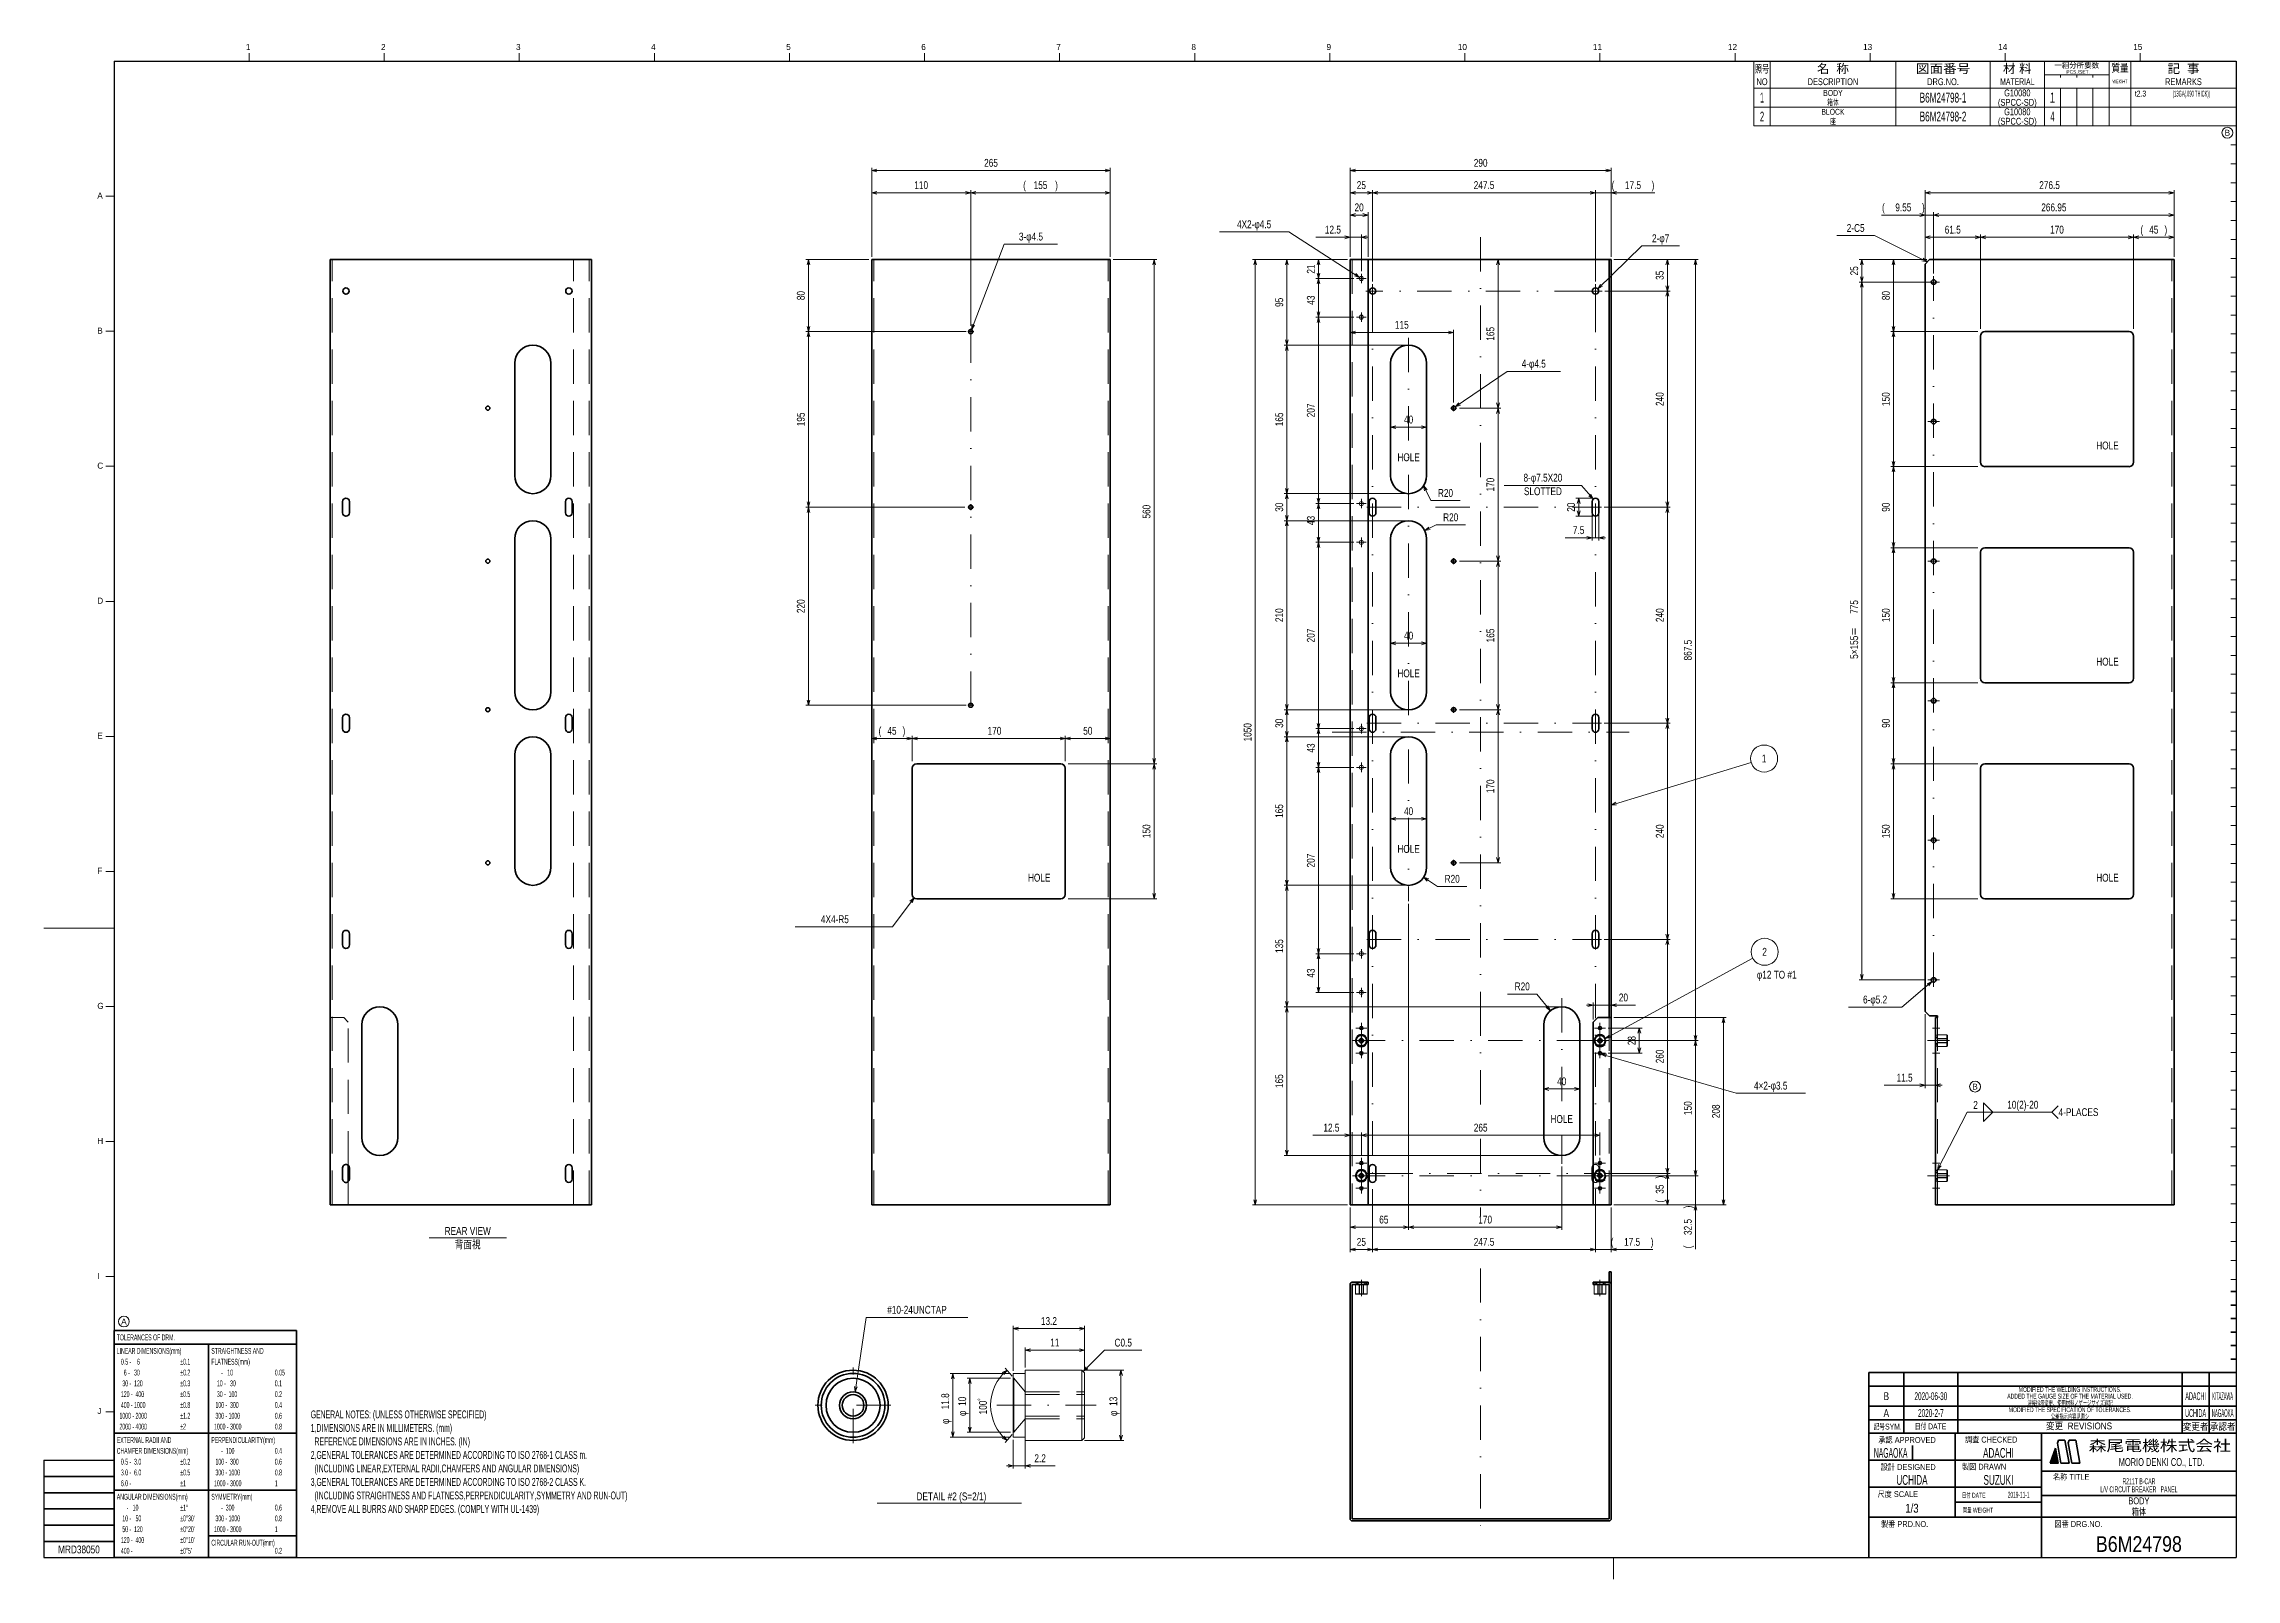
# Model space of a CAD drawing. Header units: millimetres. Extents: x 10 to 821, y 12 to 580.
import ezdxf
from ezdxf.enums import TextEntityAlignment as Align

# ---------------------------------------------------------------- set-up
doc = ezdxf.new("R2010")
doc.units = ezdxf.units.MM
doc.linetypes.add('DASHDOT', pattern=[25.3, 12.7, -6.3, 0, -6.3])
doc.linetypes.add('DASHED', pattern=[19, 12.7, -6.3])
for name, color, linetype in [('GR1_01', 7, 'Continuous'), ('GR1_02', 7, 'Continuous'), ('GR1_05', 7, 'Continuous'), ('GR1_16', 7, 'Continuous'), ('GR4_01', 7, 'Continuous'), ('GR4_02', 7, 'Continuous'), ('図面枠B6M', 7, 'Continuous'), ('表題、部品表_01', 7, 'Continuous'), ('表題、部品表_02', 7, 'Continuous'), ('表題、部品表_03', 7, 'Continuous'), ('表題、部品表_Layer1', 7, 'Continuous')]:
    doc.layers.add(name, color=color, linetype=linetype)
doc.styles.add('HG丸ｺﾞｼｯｸM-PRO', font='')
doc.styles.get('HG丸ｺﾞｼｯｸM-PRO').set_extended_font_data('HG丸ｺﾞｼｯｸM-PRO')
pattern_1 = [(90, (0, 0), (-0.166666667, 0), [])]

msp = doc.modelspace()

# ---------------------------------------------------------------- texts
at = {"layer": 'GR1_02', "color": 254, "linetype": 'Continuous', "lineweight": 35, "style": 'HG丸ｺﾞｼｯｸM-PRO'}
for s, height, rotation, width, p in [('265', 2.909, 0, 0.784542, (360.1, 534.03)), ('290', 2.909, 0, 0.784542, (541.35, 534.03)), ('110', 2.909, 0, 0.784542, (334.26, 525.78)), ('(', 2.91, 0, 0.781868, (372.51, 525.78)), ('155', 2.909, 0, 0.784542, (378.43, 525.78)), (')', 2.91, 0, 0.781868, (384.35, 525.78)), ('25', 2.909, 0, 0.784542, (497.18, 525.78)), ('247.5', 2.909, 0, 0.7847, (542.6, 525.78)), ('(', 2.91, 0, 0.781868, (590.34, 525.78)), ('17.5', 2.909, 0, 0.784749, (597.74, 525.78)), (')', 2.91, 0, 0.781868, (605.14, 525.78)), ('276.5', 2.909, 0, 0.7847, (751.93, 525.78)), ('20', 2.909, 0, 0.784542, (496.35, 517.54)), ('(', 2.91, 0, 0.781868, (690.41, 517.54)), ('9.55', 2.909, 0, 0.784749, (697.81, 517.54)), (')', 2.91, 0, 0.781868, (705.21, 517.54)), ('266.95', 2.909, 0, 0.78467, (753.53, 517.54)), ('21', 2.909, 90, 0.784542, (480.81, 497.04)), ('35', 2.909, 90, 0.784542, (609.97, 494.71)), ('25', 2.909, 90, 0.784542, (681.94, 496.38)), ('80', 2.909, 90, 0.784542, (292.02, 487.21)), ('43', 2.909, 90, 0.784542, (480.81, 485.52)), ('95', 2.909, 90, 0.784542, (469.11, 484.71)), ('115', 2.909, 0, 0.784542, (512.18, 474.07)), ('165', 2.909, 90, 0.784542, (547.28, 473.04)), ('207', 2.909, 90, 0.784542, (480.81, 444.71)), ('240', 2.909, 90, 0.784542, (609.97, 448.88)), ('195', 2.909, 90, 0.784542, (292.02, 441.38)), ('165', 2.909, 90, 0.784542, (469.11, 441.38)), ('40', 2.909, 0, 0.784542, (514.68, 438.99)), ('170', 2.909, 90, 0.784542, (547.28, 417.21)), ('30', 2.909, 90, 0.784542, (469.11, 408.88)), ('20', 2.909, 90, 0.784542, (577.13, 408.88)), ('43', 2.909, 90, 0.784542, (480.81, 403.96)), ('220', 2.909, 90, 0.784542, (292.02, 372.21)), ('775', 2.909, 90, 0.784542, (681.94, 371.92)), ('210', 2.909, 90, 0.784542, (469.11, 368.88)), ('240', 2.909, 90, 0.784542, (609.97, 368.88)), ('207', 2.909, 90, 0.784542, (480.81, 361.38)), ('40', 2.909, 0, 0.784542, (514.68, 358.99)), ('165', 2.909, 90, 0.784542, (547.28, 361.38)), ('867.5', 2.909, 90, 0.7847, (620.36, 355.96)), ('5×155＝', 2.909, 90, 0.783455, (681.94, 358.6)), ('1050', 2.909, 90, 0.784542, (457.41, 325.54)), ('30', 2.909, 90, 0.784542, (469.11, 328.88)), ('43', 2.909, 90, 0.784542, (480.81, 319.71)), ('170', 2.909, 90, 0.784542, (547.28, 305.54)), ('165', 2.909, 90, 0.784542, (469.11, 296.38)), ('40', 2.909, 0, 0.784542, (514.68, 293.99)), ('240', 2.909, 90, 0.784542, (609.97, 288.88)), ('207', 2.909, 90, 0.784542, (480.81, 278.04)), ('135', 2.909, 90, 0.784542, (469.11, 246.38)), ('43', 2.909, 90, 0.784542, (480.81, 236.38)), ('28', 2.909, 90, 0.784542, (599.58, 211.38)), ('260', 2.909, 90, 0.784542, (609.97, 205.54)), ('165', 2.909, 90, 0.784542, (469.11, 196.38)), ('40', 2.909, 0, 0.784542, (571.35, 193.99)), ('150', 2.909, 90, 0.784542, (620.36, 186.38)), ('208', 2.909, 90, 0.784542, (630.75, 185.21)), ('12.5', 2.909, 0, 0.784749, (486.1, 176.84)), ('265', 2.909, 0, 0.784542, (541.35, 176.84)), (')', 2.91, 90, 0.781868, (609.97, 160.82)), ('35', 2.909, 90, 0.784542, (609.97, 156.38)), ('65', 2.909, 0, 0.784542, (505.51, 142.8)), ('170', 2.909, 0, 0.784542, (543.02, 142.8)), ('(', 2.91, 90, 0.781868, (609.97, 151.94)), (')', 2.91, 90, 0.781868, (620.36, 149.79)), ('25', 2.909, 0, 0.784542, (497.18, 134.55)), ('247.5', 2.909, 0, 0.7847, (542.6, 134.55)), ('(', 2.91, 0, 0.781868, (590.01, 134.55)), ('17.5', 2.909, 0, 0.784749, (597.41, 134.55)), (')', 2.91, 0, 0.781868, (604.81, 134.55)), ('32.5', 2.909, 90, 0.784749, (620.36, 142.39)), ('(', 2.91, 90, 0.781868, (620.36, 134.99))]:
    msp.add_text(s, height=height, rotation=rotation, dxfattribs=dict(at, width=width)).set_placement(p, align=Align.BOTTOM_CENTER)
at = {"layer": 'GR1_02', "color": 3, "linetype": 'Continuous', "lineweight": 35, "style": 'HG丸ｺﾞｼｯｸM-PRO'}
for s, height, width, p in [('4X2-φ4.5', 2.909, 0.783629, (457.48, 511.28)), ('2-C5', 2.909, 0.783285, (680.16, 509.91)), ('3-φ4.5', 2.909, 0.783565, (374.88, 506.74)), ('2-φ7', 2.909, 0.783086, (607.97, 506.11)), ('4-φ4.5', 2.909, 0.783565, (561, 459.66)), ('R20', 2.909, 0.783552, (528.33, 411.81)), ('R20', 2.909, 0.783552, (530.26, 402.8)), ('(', 2.91, 0.781868, (318.99, 323.76)), ('45', 2.909, 0.784542, (323.43, 323.76)), (')', 2.91, 0.781868, (327.87, 323.76)), ('170', 2.909, 0.784542, (361.39, 323.76)), ('50', 2.909, 0.784542, (395.93, 323.76)), ('R20', 2.909, 0.783552, (530.81, 268.96)), ('4X4-R5', 2.909, 0.783365, (302.31, 254)), ('R20', 2.909, 0.783552, (556.74, 229.13)), ('6-φ5.2', 2.909, 0.783565, (687.35, 224.26)), ('4×2-φ3.5', 2.909, 0.783389, (648.71, 192.39))]:
    msp.add_text(s, height=height, dxfattribs=dict(at, width=width)).set_placement(p, align=Align.BOTTOM_CENTER)
at = {"layer": 'GR1_02', "color": 254, "linetype": 'Continuous', "lineweight": 35, "style": 'HG丸ｺﾞｼｯｸM-PRO'}
for s, width, p in [('12.5', 0.784749, (486.65, 509.29)), ('8-φ7.5X20', 0.783739, (564.39, 417.45)), ('SLOTTED', 0.783761, (564.39, 412.45)), ('7.5', 0.784839, (577.6, 398.04)), ('20', 0.784542, (594.2, 225.03)), ('11.5', 0.784749, (698.26, 195.33))]:
    msp.add_text(s, height=2.909, dxfattribs=dict(at, width=width)).set_placement(p, align=Align.BOTTOM_CENTER)
at = {"layer": 'GR1_02', "color": 3, "linetype": 'Continuous', "lineweight": 35, "style": 'HG丸ｺﾞｼｯｸM-PRO'}
for s, height, rotation, width, p in [('61.5', 2.909, 0, 0.784749, (716.1, 509.29)), ('170', 2.909, 0, 0.784542, (754.68, 509.29)), ('(', 2.91, 0, 0.781868, (786.08, 509.29)), ('45', 2.909, 0, 0.784542, (790.52, 509.29)), (')', 2.91, 0, 0.781868, (794.96, 509.29)), ('80', 2.909, 90, 0.784542, (693.65, 487.21)), ('150', 2.909, 90, 0.784542, (693.65, 448.88)), ('560', 2.909, 90, 0.784542, (419.98, 407.21)), ('90', 2.909, 90, 0.784542, (693.65, 408.88)), ('150', 2.909, 90, 0.784542, (693.65, 368.88)), ('90', 2.909, 90, 0.784542, (693.65, 328.88)), ('150', 2.909, 90, 0.784542, (419.98, 288.88)), ('150', 2.909, 90, 0.784542, (693.65, 288.88))]:
    msp.add_text(s, height=height, rotation=rotation, dxfattribs=dict(at, width=width)).set_placement(p, align=Align.BOTTOM_CENTER)
at = {"layer": 'GR1_02', "color": 254, "linetype": 'Continuous', "lineweight": 35, "style": 'HG丸ｺﾞｼｯｸM-PRO'}
for s, height, width, p in [('HOLE', 2.909, 0.782831, (773.36, 431.7)), ('HOLE', 2.909, 0.782831, (514.68, 427.36)), ('HOLE', 2.909, 0.782831, (773.36, 351.7)), ('HOLE', 2.909, 0.782831, (514.68, 347.36)), ('HOLE', 2.909, 0.782831, (514.68, 282.36)), ('HOLE', 2.909, 0.782831, (377.94, 271.7)), ('HOLE', 2.909, 0.782831, (773.36, 271.7)), ('φ12 TO #1', 2.909, 0.783875, (650.95, 235.78)), ('2', 2.91, 0.784542, (724.52, 187.56)), ('10(2)-20', 2.909, 0.783818, (742.02, 187.65)), ('HOLE', 2.909, 0.782831, (571.35, 182.36))]:
    msp.add_text(s, height=height, dxfattribs=dict(at, width=width)).set_placement(p, align=Align.MIDDLE_CENTER)
at = {"layer": 'GR1_02', "color": 254, "linetype": 'Continuous', "lineweight": 35, "style": 'HG丸ｺﾞｼｯｸM-PRO', "width": 0.784542}
for s, p in [('1', (646.28, 315.82)), ('2', (646.45, 244.26))]:
    msp.add_text(s, height=2.91, rotation=0, dxfattribs=at).set_placement(p, align=Align.MIDDLE_CENTER)
at = {"layer": 'GR1_02', "color": 3, "linetype": 'Continuous', "lineweight": 35, "style": 'HG丸ｺﾞｼｯｸM-PRO', "width": 0.78274}
msp.add_text('4-PLACES', height=2.909, dxfattribs=at).set_placement((755.28, 184.9), align=Align.MIDDLE_LEFT)
at = {"layer": 'GR1_02', "color": 3, "linetype": 'Continuous', "lineweight": 35, "style": 'HG丸ｺﾞｼｯｸM-PRO'}
for s, width, p in [('REAR VIEW', 0.783285, (166.4, 140.92)), ('背面視', 0.781842, (166.4, 135.92))]:
    msp.add_text(s, height=2.909, dxfattribs=dict(at, width=width)).set_placement(p, align=Align.MIDDLE_CENTER)
at = {"layer": 'GR4_02', "color": 3, "linetype": 'Continuous', "lineweight": 35, "style": 'HG丸ｺﾞｼｯｸM-PRO'}
for s, height, width, p in [('#10-24UNCTAP', 2.9091, 0.783218, (332.7, 109.41)), ('C0.5', 2.909, 0.784005, (409.04, 97.24)), ('2.2', 2.909, 0.784839, (378.29, 54.43))]:
    msp.add_text(s, height=height, dxfattribs=dict(at, width=width)).set_placement(p, align=Align.BOTTOM_CENTER)
for s, height, rotation, width, p in [('13.2', 2.909, 0, 0.784749, (381.54, 105.24)), ('11', 2.909, 0, 0.784542, (383.74, 97.29)), ('11.8', 2.909, 90, 0.784749, (345.48, 77.84)), ('10', 2.909, 90, 0.784542, (351.77, 77.84)), ('φ', 2.91, 90, 0.781842, (351.77, 73.4)), ('100ﾟ', 2.909, 90, 0.783938, (359.45, 76.36)), ('13', 2.909, 90, 0.784542, (407.71, 77.84)), ('φ', 2.91, 90, 0.781842, (407.71, 73.4)), ('φ', 2.91, 90, 0.781842, (345.48, 70.44))]:
    msp.add_text(s, height=height, rotation=rotation, dxfattribs=dict(at, width=width)).set_placement(p, align=Align.BOTTOM_CENTER)
at = {"layer": 'GR4_02', "color": 3, "linetype": 'Continuous', "lineweight": 35, "style": 'HG丸ｺﾞｼｯｸM-PRO', "width": 0.783327}
msp.add_text('DETAIL #2 (S=2/1)', height=2.9091, dxfattribs=at).set_placement((345.45, 42.64), align=Align.MIDDLE_CENTER)
at = {"layer": '図面枠B6M', "color": 3, "linetype": 'Continuous', "lineweight": 35, "style": 'HG丸ｺﾞｼｯｸM-PRO'}
for s, width, p in [('GENERAL NOTES: (UNLESS OTHERWISE SPECIFIED)', 0.52211, (108.29, 74.45)), ('1,DIMENSIONS ARE IN MILLIMETERS. (mm)', 0.522052, (108.29, 69.45)), ('2,GENERAL TOLERANCES ARE DETERMINED ACCORDING TO ISO 2768-1 CLASS m.', 0.522186, (108.29, 59.45)), ('  REFERENCE DIMENSIONS ARE IN INCHES. (IN)', 0.522009, (108.29, 64.45)), ('3,GENERAL TOLERANCES ARE DETERMINED ACCORDING TO ISO 2768-2 CLASS K.', 0.52223, (108.29, 49.45)), ('  (INCLUDING LINEAR,EXTERNAL RADII,CHAMFERS AND ANGULAR DIMENSIONS)', 0.522355, (108.29, 54.45)), ('  (INCLUDING STRAIGHTNESS AND FLATNESS,PERPENDICULARITY,SYMMETRY AND RUN-OUT)', 0.522087, (108.29, 44.45)), ('4,REMOVE ALL BURRS AND SHARP EDGES. (COMPLY WITH UL-1439)', 0.52235, (108.29, 39.45))]:
    msp.add_text(s, height=2.9091, dxfattribs=dict(at, width=width)).set_placement(p, align=Align.TOP_LEFT)
for s, height, width, p in [('ADDED THE GAUGE SIZE OF THE MATERIAL USED.', 1.8182, 0.618412, (759.5, 79.75)), ('溶接指示変更、使用材料ノゲージサイズ追記', 1.8182, 0.618958, (759.5, 77.25)), ('公差指示内容見直シ', 1.818, 0.618958, (759.5, 72.25)), ('箱体', 2.545, 0.741121, (785, 37)), ('MRD38050', 2.909, 0.783793, (22.5, 23))]:
    msp.add_text(s, height=height, dxfattribs=dict(at, width=width)).set_placement(p, align=Align.MIDDLE_CENTER)
at = {"layer": '表題、部品表_03', "color": 3, "linetype": 'Continuous', "lineweight": 35, "style": 'HG丸ｺﾞｼｯｸM-PRO'}
for s, height, width, p in [('1', 3.64, 0.521199, (645.5, 560.5)), ('BODY', 2.182, 0.693212, (671.75, 562.25)), ('箱体', 2.182, 0.692256, (671.75, 558.75)), ('B6M24798-1', 3.636, 0.619572, (712.5, 560.5)), ('(SPCC-SD)', 2.545, 0.652377, (740, 558.75)), ('G10080', 2.545, 0.740408, (740, 562.25)), ('１', 3.64, 0.578238, (753, 560.5)), ('2', 3.64, 0.521199, (645.5, 553.5)), ('BLOCK', 2.182, 0.693284, (671.75, 555.25)), ('座', 2.18, 0.692256, (671.75, 551.75)), ('B6M24798-2', 3.636, 0.619572, (712.5, 553.5)), ('(SPCC-SD)', 2.545, 0.652377, (740, 551.75)), ('G10080', 2.545, 0.740408, (740, 555.25)), ('4', 3.64, 0.576062, (753, 553.5))]:
    msp.add_text(s, height=height, dxfattribs=dict(at, width=width)).set_placement(p, align=Align.MIDDLE_CENTER)
for s, height, width, p in [('t2.3', 2.182, 0.690457, (783.5, 562)), ('(13GA(.090 THICK))', 2.1818, 0.416535, (797.5, 562))]:
    msp.add_text(s, height=height, dxfattribs=dict(at, width=width)).set_placement(p, align=Align.MIDDLE_LEFT)

# ---------------------------------------------------------------- blocks, each defined once
blk = doc.blocks.new('BLKF023')
at = {"layer": '図面枠B6M', "color": 4, "linetype": 'Continuous', "lineweight": 13}
for p, q in [((85.5, 577), (85.5, 574)), ((135.5, 577), (135.5, 574)), ((185.5, 577), (185.5, 574)), ((235.5, 577), (235.5, 574)), ((285.5, 577), (285.5, 574)), ((335.5, 577), (335.5, 574)), ((385.5, 577), (385.5, 574)), ((435.5, 577), (435.5, 574)), ((485.5, 577), (485.5, 574)), ((535.5, 577), (535.5, 574)), ((585.5, 577), (585.5, 574)), ((635.5, 577), (635.5, 574)), ((685.5, 577), (685.5, 574)), ((735.5, 577), (735.5, 574)), ((785.5, 577), (785.5, 574)), ((819, 557), (821, 557)), ((819, 550), (821, 550)), ((819, 543), (821, 543)), ((819, 536), (821, 536)), ((819, 529), (821, 529)), ((32.5, 524), (35.5, 524)), ((819, 522), (821, 522)), ((819, 515), (821, 515)), ((819, 508), (821, 508)), ((819, 501), (821, 501)), ((819, 494), (821, 494)), ((819, 487), (821, 487)), ((819, 480), (821, 480)), ((32.5, 474), (35.5, 474)), ((819, 473), (821, 473)), ((819, 466), (821, 466)), ((819, 459), (821, 459)), ((819, 452), (821, 452)), ((819, 445), (821, 445)), ((819, 438), (821, 438)), ((819, 431), (821, 431)), ((32.5, 424), (35.5, 424)), ((819, 424), (821, 424)), ((819, 417), (821, 417)), ((819, 410), (821, 410)), ((819, 403), (821, 403)), ((819, 396), (821, 396)), ((819, 389), (821, 389)), ((819, 382), (821, 382)), ((32.5, 374), (35.5, 374)), ((819, 375), (821, 375)), ((819, 368), (821, 368)), ((819, 361), (821, 361)), ((819, 354), (821, 354)), ((819, 347), (821, 347)), ((819, 340), (821, 340)), ((819, 333), (821, 333)), ((819, 326), (821, 326)), ((32.5, 324), (35.5, 324)), ((819, 319), (821, 319)), ((819, 312), (821, 312)), ((819, 305), (821, 305)), ((819, 298), (821, 298)), ((819, 291), (821, 291)), ((819, 284), (821, 284)), ((819, 277), (821, 277)), ((32.5, 274), (35.5, 274)), ((819, 270), (821, 270)), ((819, 263), (821, 263)), ((9.5, 253), (35.5, 253)), ((819, 256), (821, 256)), ((819, 249), (821, 249)), ((819, 242), (821, 242)), ((819, 235), (821, 235)), ((819, 228), (821, 228)), ((32.5, 224), (35.5, 224)), ((819, 221), (821, 221)), ((819, 214), (821, 214)), ((819, 207), (821, 207)), ((819, 200), (821, 200)), ((819, 193), (821, 193)), ((819, 186), (821, 186)), ((819, 179), (821, 179)), ((32.5, 174), (35.5, 174)), ((819, 172), (821, 172)), ((819, 165), (821, 165)), ((819, 158), (821, 158)), ((819, 151), (821, 151)), ((819, 144), (821, 144)), ((819, 137), (821, 137)), ((819, 130), (821, 130)), ((32.5, 124), (35.5, 124)), ((819, 123), (821, 123)), ((819, 118.5), (821, 118.5)), ((32.5, 74), (35.5, 74)), ((590.5, 12), (590.5, 20))]:
    blk.add_line(p, q, dxfattribs=at)
at = {"layer": '図面枠B6M', "color": 2, "linetype": 'Continuous', "lineweight": 25}
for p, q in [((35.5, 574), (35.5, 20)), ((35.5, 574), (821, 574)), ((821, 574), (821, 20)), ((9.5, 56), (9.5, 20)), ((9.5, 56), (35.5, 56)), ((9.5, 20), (821, 20))]:
    blk.add_line(p, q, dxfattribs=at)
at = {"layer": '図面枠B6M', "color": 3, "linetype": 'Continuous', "lineweight": 35}
for p, q in [((821, 118.5), (819, 118.5)), ((821, 113.5), (819, 113.5)), ((821, 108.5), (819, 108.5)), ((821, 103.5), (819, 103.5)), ((821, 98.5), (819, 98.5)), ((821, 93.5), (819, 93.5)), ((685, 88.5), (821, 88.5)), ((685, 88.5), (685, 20)), ((685, 83.5), (821, 83.5)), ((698, 88.5), (698, 66)), ((718, 66), (718, 88.5)), ((801, 88.5), (801, 66)), ((811, 88.5), (811, 66)), ((685, 76), (821, 76)), ((685, 71), (821, 71)), ((685, 66), (821, 66)), ((717, 66), (717, 35)), ((749, 66), (749, 20)), ((701.23, 61.5), (701.23, 56)), ((752.14, 55), (754.16, 60.55)), ((752.16, 55), (754.69, 57.53)), ((752.21, 55.19), (754.67, 57.65)), ((752.29, 55.41), (754.65, 57.77)), ((752.3, 55), (754.71, 57.41)), ((752.37, 55.64), (754.63, 57.89)), ((752.44, 55), (754.74, 57.29)), ((752.45, 55.86), (754.61, 58.01)), ((752.54, 56.08), (754.59, 58.13)), ((752.58, 55), (754.76, 57.17)), ((752.62, 56.3), (754.57, 58.25)), ((752.7, 56.53), (754.55, 58.37)), ((752.72, 55), (754.78, 57.05)), ((752.78, 56.75), (754.52, 58.49)), ((752.86, 56.97), (754.5, 58.61)), ((752.86, 55), (754.8, 56.93)), ((752.94, 57.19), (754.48, 58.73)), ((753.01, 55), (754.82, 56.81)), ((753.02, 57.42), (754.46, 58.86)), ((753.1, 57.64), (754.44, 58.98)), ((753.18, 57.86), (754.42, 59.1)), ((753.26, 58.08), (754.4, 59.22)), ((753.34, 58.31), (754.38, 59.34)), ((753.43, 58.53), (754.35, 59.46)), ((753.51, 58.75), (754.33, 59.58)), ((753.59, 58.97), (754.31, 59.7)), ((753.67, 59.19), (754.29, 59.82)), ((753.75, 59.42), (754.27, 59.94)), ((753.83, 59.64), (754.25, 60.06)), ((753.91, 59.86), (754.23, 60.18)), ((753.99, 60.08), (754.21, 60.3)), ((754.07, 60.31), (754.18, 60.42)), ((754.15, 60.53), (754.16, 60.54)), ((755.14, 55), (754.16, 60.55)), ((754.84, 62.4), (755.23, 63.5)), ((756.14, 55), (754.84, 62.4)), ((755.23, 63.5), (757.64, 63.5)), ((759.14, 55), (757.64, 63.5)), ((759.18, 63.5), (758.82, 62.51)), ((760.14, 55), (758.82, 62.51)), ((759.18, 63.5), (761.64, 63.5)), ((763.14, 55), (761.64, 63.5)), ((9.5, 50), (35.5, 50)), ((685, 56), (749, 56)), ((749, 52), (821, 52)), ((752.14, 55), (755.14, 55)), ((753.15, 55), (754.84, 56.69)), ((753.29, 55), (754.86, 56.57)), ((753.43, 55), (754.88, 56.45)), ((753.57, 55), (754.91, 56.33)), ((753.71, 55), (754.93, 56.21)), ((753.85, 55), (754.95, 56.09)), ((754, 55), (754.97, 55.97)), ((754.14, 55), (754.99, 55.85)), ((754.28, 55), (755.01, 55.73)), ((754.42, 55), (755.03, 55.61)), ((754.56, 55), (755.05, 55.49)), ((754.7, 55), (755.08, 55.37)), ((754.84, 55), (755.1, 55.25)), ((754.99, 55), (755.12, 55.13)), ((755.13, 55), (755.14, 55.01)), ((756.14, 55), (759.14, 55)), ((760.14, 55), (763.14, 55)), ((9.5, 44), (35.5, 44)), ((685, 46), (749, 46)), ((749, 43), (821, 43)), ((9.5, 38), (35.5, 38)), ((685, 35), (821, 35)), ((717, 40.5), (749, 40.5)), ((9.5, 32), (35.5, 32)), ((9.5, 26), (35.5, 26))]:
    blk.add_line(p, q, dxfattribs=at)
at = {"layer": '図面枠B6M', "color": 4, "linetype": 'Continuous', "lineweight": 13, "style": 'HG丸ｺﾞｼｯｸM-PRO'}
for s, height, width, p in [('1', 2.25, 1.003994, (84.29, 577.45)), ('2', 2.25, 1.003994, (134.3, 577.45)), ('3', 2.25, 1.003994, (184.29, 577.45)), ('4', 2.25, 1.003994, (234.29, 577.45)), ('5', 2.25, 1.003994, (284.29, 577.45)), ('6', 2.25, 1.003994, (334.29, 577.45)), ('7', 2.25, 1.003994, (384.29, 577.45)), ('8', 2.25, 1.003994, (434.29, 577.45)), ('9', 2.25, 1.003994, (484.29, 577.45)), ('10', 2.255, 1.003994, (532.9, 577.45)), ('11', 2.255, 1.003994, (582.9, 577.45)), ('12', 2.255, 1.003994, (632.9, 577.45)), ('13', 2.255, 1.003994, (682.9, 577.45)), ('14', 2.255, 1.003994, (732.9, 577.45)), ('15', 2.255, 1.003994, (782.9, 577.45)), ('A', 2.25, 1.002405, (29.29, 522.45)), ('B', 2.25, 1.004704, (29.29, 472.45)), ('C', 2.25, 1.001214, (29.29, 422.45)), ('D', 2.25, 1.002334, (29.29, 372.45)), ('E', 2.25, 1.001589, (29.29, 322.45)), ('F', 2.25, 0.998986, (29.29, 272.45)), ('G', 2.25, 1.003714, (29.29, 222.45)), ('H', 2.25, 1.00207, (29.29, 172.45)), ('I', 2.25, 1.00207, (29.29, 122.45)), ('J', 2.25, 1.005117, (29.29, 72.45))]:
    blk.add_text(s, height=height, dxfattribs=dict(at, width=width)).set_placement(p, align=Align.BOTTOM_LEFT)
for s, height, width, p in [('記号SYM.', 2.182, 0.69227, (692.03, 68.49)), ('日付 DATE', 2.182, 0.692507, (707.87, 68.58)), ('調査 CHECKED', 2.182, 0.863174, (730.34, 63.67)), ('変更  REVISIONS', 2.5455, 0.887352, (762.85, 68.72)), ('変更者', 2.545, 0.887717, (806, 68.5)), ('承認者', 2.545, 0.887717, (816, 68.5)), ('承認 APPROVED', 2.1818, 0.863151, (699.21, 63.54)), ('設計 DESIGNED', 2.1818, 0.862613, (699.61, 53.51)), ('製図 DRAWN', 2.182, 0.863099, (727.7, 53.65)), ('名称 TITLE', 2.182, 0.862489, (759.97, 49.87)), ('尺度 SCALE', 2.182, 0.862581, (695.78, 43.49)), ('日付 DATE', 1.818, 0.618255, (723.88, 43.09)), ('製番 PRD.NO.', 2.182, 0.863299, (698.29, 32.41)), ('質量 WEIGHT', 1.818, 0.618812, (725.46, 37.55)), ('図番 DRG.NO.', 2.182, 0.863083, (762.62, 32.42))]:
    blk.add_text(s, height=height, dxfattribs=dict(at, width=width)).set_placement(p, align=Align.MIDDLE_CENTER)
at = {"layer": '図面枠B6M', "color": 2, "linetype": 'Continuous', "lineweight": 25, "style": 'HG丸ｺﾞｼｯｸM-PRO', "width": 1.206081}
blk.add_text('森尾電機株式会社', height=4, dxfattribs=at).set_placement((792.72, 61.43), align=Align.MIDDLE_CENTER)
at = {"layer": '図面枠B6M', "color": 3, "linetype": 'Continuous', "lineweight": 35, "style": 'HG丸ｺﾞｼｯｸM-PRO', "width": 0.652197}
blk.add_text('MORIO DENKI CO., LTD.', height=2.9091, dxfattribs=at).set_placement((793.38, 55.36), align=Align.MIDDLE_CENTER)
blk = doc.blocks.new('BLKF024')
at = {"layer": '図面枠B6M', "color": 3, "linetype": 'Continuous', "lineweight": 35, "style": 'HG丸ｺﾞｼｯｸM-PRO'}
for s, height, width, p in [('B', 2.91, 0.78204, (691.5, 79.75)), ('2020-06-30', 2.909, 0.488281, (708, 79.75)), ('MODIFIED THE WELDING INSTRUCTIONS.', 1.8182, 0.618778, (759.5, 82.25)), ('ADACHI', 2.909, 0.415454, (806, 79.75)), (' KITAZAWA ', 2.909, 0.308433, (816, 79.75)), ('A', 2.91, 0.782973, (691.5, 73.5)), ('2020-2-7', 2.909, 0.488281, (708, 73.5)), ('MODIFIED THE SPECIFICATION OF TOLERANCES.', 1.8182, 0.618603, (759.5, 74.75)), ('UCHIDA', 2.909, 0.415827, (806, 73.5)), ('NAGAOKA', 2.909, 0.334453, (816, 73.5)), ('NAGAOKA', 3.636, 0.414524, (693.11, 58.75)), ('ADACHI', 3.636, 0.619335, (733, 58.75)), ('UCHIDA', 3.636, 0.61989, (701, 48.75)), ('SUZUKI', 3.636, 0.619819, (733, 48.75)), ('R211T B-CAR', 2.1818, 0.521736, (785, 48.25)), ('2019-11-1', 2.182, 0.482367, (740.5, 43.25)), ('L/V CIRCUIT BREAKER\u3000PANEL', 2.1818, 0.522183, (785, 45.25)), ('BODY', 2.545, 0.741425, (785, 41)), ('1/3', 3.273, 0.80628, (701, 38.25)), ('B6M24798', 5.818, 0.845653, (785, 25))]:
    blk.add_text(s, height=height, dxfattribs=dict(at, width=width)).set_placement(p, align=Align.MIDDLE_CENTER)
blk = doc.blocks.new('BLKF025')
at = {"layer": 'GR1_16', "color": 4, "linetype": 'DASHED', "lineweight": 13}
blk.add_circle((585.52, 211.38), 2.17, dxfattribs=at)
at = {"layer": 'GR1_16', "color": 3, "linetype": 'Continuous', "lineweight": 35}
for radius in [1.97, 0.833, 0.667]:
    blk.add_circle((585.52, 211.38), radius, dxfattribs=at)
blk = doc.blocks.new('BLKF026')
at = {"layer": 'GR1_02', "linetype": 'Continuous', "lineweight": 13}
h = blk.add_hatch(dxfattribs=at)
h.set_pattern_fill('_USER', color=4, scale=0.166667, angle=90, style=0, pattern_type=0)
h.set_pattern_definition(pattern_1)
edge = h.paths.add_edge_path(flags=0)
edge.add_arc((585.52, 211.38), 2.33, 45, 135, ccw=False)
edge.add_line((587.17, 213.03), (587.05, 212.91))
edge.add_arc((585.52, 211.38), 2.17, 45, 135)
edge.add_line((583.99, 212.91), (583.87, 213.03))
at = {"layer": 'GR1_02', "color": 4, "linetype": 'DASHED', "lineweight": 13}
for p, q in [((583.87, 213.03), (583.99, 212.91)), ((587.17, 213.03), (587.05, 212.91))]:
    blk.add_line(p, q, dxfattribs=at)
blk.add_arc((585.52, 211.38), 2.33, 45, 135, dxfattribs=at)
blk = doc.blocks.new('BLKF027')
at = {"layer": 'GR1_02', "linetype": 'Continuous', "lineweight": 13}
h = blk.add_hatch(dxfattribs=at)
h.set_pattern_fill('_USER', color=4, scale=0.166667, angle=90, style=0, pattern_type=0)
h.set_pattern_definition(pattern_1)
edge = h.paths.add_edge_path(flags=0)
edge.add_arc((585.52, 211.38), 2.33, 225, 315)
edge.add_line((587.17, 209.73), (587.05, 209.84))
edge.add_arc((585.52, 211.38), 2.17, 225, 315, ccw=False)
edge.add_line((583.99, 209.84), (583.87, 209.73))
at = {"layer": 'GR1_02', "color": 4, "linetype": 'DASHED', "lineweight": 13}
for p, q in [((583.87, 209.73), (583.99, 209.84)), ((587.17, 209.73), (587.05, 209.84))]:
    blk.add_line(p, q, dxfattribs=at)
blk.add_arc((585.52, 211.38), 2.33, 225, 315, dxfattribs=at)
blk = doc.blocks.new('BLKF028')
at = {"layer": 'GR1_16', "color": 4, "linetype": 'DASHED', "lineweight": 13}
blk.add_circle((585.52, 161.38), 2.17, dxfattribs=at)
at = {"layer": 'GR1_16', "color": 3, "linetype": 'Continuous', "lineweight": 35}
for radius in [1.97, 0.833, 0.667]:
    blk.add_circle((585.52, 161.38), radius, dxfattribs=at)
blk = doc.blocks.new('BLKF029')
at = {"layer": 'GR1_02', "linetype": 'Continuous', "lineweight": 13}
h = blk.add_hatch(dxfattribs=at)
h.set_pattern_fill('_USER', color=4, scale=0.166667, angle=90, style=0, pattern_type=0)
h.set_pattern_definition(pattern_1)
edge = h.paths.add_edge_path(flags=0)
edge.add_arc((585.52, 161.38), 2.33, 45, 135, ccw=False)
edge.add_line((587.17, 163.03), (587.05, 162.91))
edge.add_arc((585.52, 161.38), 2.17, 45, 135)
edge.add_line((583.99, 162.91), (583.87, 163.03))
at = {"layer": 'GR1_02', "color": 4, "linetype": 'DASHED', "lineweight": 13}
for p, q in [((583.87, 163.03), (583.99, 162.91)), ((587.17, 163.03), (587.05, 162.91))]:
    blk.add_line(p, q, dxfattribs=at)
blk.add_arc((585.52, 161.38), 2.33, 45, 135, dxfattribs=at)
blk = doc.blocks.new('BLKF030')
at = {"layer": 'GR1_02', "linetype": 'Continuous', "lineweight": 13}
h = blk.add_hatch(dxfattribs=at)
h.set_pattern_fill('_USER', color=4, scale=0.166667, angle=90, style=0, pattern_type=0)
h.set_pattern_definition(pattern_1)
edge = h.paths.add_edge_path(flags=0)
edge.add_arc((585.52, 161.38), 2.33, 225, 315)
edge.add_line((587.17, 159.73), (587.05, 159.84))
edge.add_arc((585.52, 161.38), 2.17, 225, 315, ccw=False)
edge.add_line((583.99, 159.84), (583.87, 159.73))
at = {"layer": 'GR1_02', "color": 4, "linetype": 'DASHED', "lineweight": 13}
for p, q in [((583.87, 159.73), (583.99, 159.84)), ((587.17, 159.73), (587.05, 159.84))]:
    blk.add_line(p, q, dxfattribs=at)
blk.add_arc((585.52, 161.38), 2.33, 225, 315, dxfattribs=at)
blk = doc.blocks.new('BLKF031')
at = {"layer": 'GR1_16', "color": 4, "linetype": 'DASHED', "lineweight": 13}
blk.add_circle((497.18, 161.38), 2.17, dxfattribs=at)
at = {"layer": 'GR1_16', "color": 3, "linetype": 'Continuous', "lineweight": 35}
for radius in [1.97, 0.833, 0.667]:
    blk.add_circle((497.18, 161.38), radius, dxfattribs=at)
blk = doc.blocks.new('BLKF032')
at = {"layer": 'GR1_02', "linetype": 'Continuous', "lineweight": 13}
h = blk.add_hatch(dxfattribs=at)
h.set_pattern_fill('_USER', color=4, scale=0.166667, angle=90, style=0, pattern_type=0)
h.set_pattern_definition(pattern_1)
edge = h.paths.add_edge_path(flags=0)
edge.add_arc((497.18, 161.38), 2.33, 45, 135, ccw=False)
edge.add_line((498.83, 163.03), (498.72, 162.91))
edge.add_arc((497.18, 161.38), 2.17, 45, 135)
edge.add_line((495.65, 162.91), (495.53, 163.03))
at = {"layer": 'GR1_02', "color": 4, "linetype": 'DASHED', "lineweight": 13}
for p, q in [((495.53, 163.03), (495.65, 162.91)), ((498.83, 163.03), (498.72, 162.91))]:
    blk.add_line(p, q, dxfattribs=at)
blk.add_arc((497.18, 161.38), 2.33, 45, 135, dxfattribs=at)
blk = doc.blocks.new('BLKF033')
at = {"layer": 'GR1_02', "linetype": 'Continuous', "lineweight": 13}
h = blk.add_hatch(dxfattribs=at)
h.set_pattern_fill('_USER', color=4, scale=0.166667, angle=90, style=0, pattern_type=0)
h.set_pattern_definition(pattern_1)
edge = h.paths.add_edge_path(flags=0)
edge.add_arc((497.18, 161.38), 2.33, 225, 315)
edge.add_line((498.83, 159.73), (498.72, 159.84))
edge.add_arc((497.18, 161.38), 2.17, 225, 315, ccw=False)
edge.add_line((495.65, 159.84), (495.53, 159.73))
at = {"layer": 'GR1_02', "color": 4, "linetype": 'DASHED', "lineweight": 13}
for p, q in [((495.53, 159.73), (495.65, 159.84)), ((498.83, 159.73), (498.72, 159.84))]:
    blk.add_line(p, q, dxfattribs=at)
blk.add_arc((497.18, 161.38), 2.33, 225, 315, dxfattribs=at)
blk = doc.blocks.new('BLKF034')
at = {"layer": 'GR1_16', "color": 4, "linetype": 'DASHED', "lineweight": 13}
blk.add_circle((497.18, 211.38), 2.17, dxfattribs=at)
at = {"layer": 'GR1_16', "color": 3, "linetype": 'Continuous', "lineweight": 35}
for radius in [1.97, 0.833, 0.667]:
    blk.add_circle((497.18, 211.38), radius, dxfattribs=at)
blk = doc.blocks.new('BLKF035')
at = {"layer": 'GR1_02', "linetype": 'Continuous', "lineweight": 13}
h = blk.add_hatch(dxfattribs=at)
h.set_pattern_fill('_USER', color=4, scale=0.166667, angle=90, style=0, pattern_type=0)
h.set_pattern_definition(pattern_1)
edge = h.paths.add_edge_path(flags=0)
edge.add_arc((497.18, 211.38), 2.33, 45, 135, ccw=False)
edge.add_line((498.83, 213.03), (498.72, 212.91))
edge.add_arc((497.18, 211.38), 2.17, 45, 135)
edge.add_line((495.65, 212.91), (495.53, 213.03))
at = {"layer": 'GR1_02', "color": 4, "linetype": 'DASHED', "lineweight": 13}
for p, q in [((495.53, 213.03), (495.65, 212.91)), ((498.83, 213.03), (498.72, 212.91))]:
    blk.add_line(p, q, dxfattribs=at)
blk.add_arc((497.18, 211.38), 2.33, 45, 135, dxfattribs=at)
blk = doc.blocks.new('BLKF036')
at = {"layer": 'GR1_02', "linetype": 'Continuous', "lineweight": 13}
h = blk.add_hatch(dxfattribs=at)
h.set_pattern_fill('_USER', color=4, scale=0.166667, angle=90, style=0, pattern_type=0)
h.set_pattern_definition(pattern_1)
edge = h.paths.add_edge_path(flags=0)
edge.add_arc((497.18, 211.38), 2.33, 225, 315)
edge.add_line((498.83, 209.73), (498.72, 209.84))
edge.add_arc((497.18, 211.38), 2.17, 225, 315, ccw=False)
edge.add_line((495.65, 209.84), (495.53, 209.73))
at = {"layer": 'GR1_02', "color": 4, "linetype": 'DASHED', "lineweight": 13}
for p, q in [((495.53, 209.73), (495.65, 209.84)), ((498.83, 209.73), (498.72, 209.84))]:
    blk.add_line(p, q, dxfattribs=at)
blk.add_arc((497.18, 211.38), 2.33, 225, 315, dxfattribs=at)
blk = doc.blocks.new('FXTIP_ARROW_S')
at = {"color": 0, "linetype": 'Continuous', "lineweight": -2}
for q in [(-1, 0), (-0.97, 0.26), (-0.97, -0.26)]:
    blk.add_line((0, 0), q, dxfattribs=at)
blk = doc.blocks.new('FXTIP_ARROW_E')
at = {"color": 0, "linetype": 'Continuous', "lineweight": -2}
for q in [(-1, 0), (-0.97, 0.26), (-0.97, -0.26)]:
    blk.add_line((0, 0), q, dxfattribs=at)
blk = doc.blocks.new('BLKF037')
at = {"layer": 'GR1_16', "color": 4, "linetype": 'DASHED', "lineweight": 13}
for p, q in [((709.72, 209.41), (709.72, 213.34)), ((709.72, 213.34), (710.45, 213.34)), ((709.72, 213.04), (709.75, 213.04)), ((710.45, 212.21), (709.75, 213.04)), ((709.75, 213.04), (709.75, 209.71)), ((710.45, 213.54), (713.95, 213.54)), ((710.45, 213.54), (710.45, 209.21)), ((714.12, 212.21), (710.45, 212.21)), ((710.45, 212.21), (710.45, 210.54)), ((714.12, 212.04), (710.45, 212.04)), ((713.95, 209.21), (713.95, 213.54)), ((713.95, 213.54), (714.12, 213.38)), ((714.12, 213.38), (714.12, 209.38)), ((709.72, 209.71), (709.75, 209.71)), ((710.45, 209.41), (709.72, 209.41)), ((710.45, 210.54), (709.75, 209.71)), ((714.12, 210.71), (710.45, 210.71)), ((714.12, 210.54), (710.45, 210.54)), ((713.95, 209.21), (710.45, 209.21)), ((714.12, 209.38), (713.95, 209.21))]:
    blk.add_line(p, q, dxfattribs=at)
blk = doc.blocks.new('BLKF038')
at = {"layer": 'GR1_16', "color": 4, "linetype": 'DASHED', "lineweight": 13}
for p, q in [((709.72, 159.41), (709.72, 163.34)), ((709.72, 163.34), (710.45, 163.34)), ((709.72, 163.04), (709.75, 163.04)), ((710.45, 162.21), (709.75, 163.04)), ((709.75, 163.04), (709.75, 159.71)), ((710.45, 163.54), (713.95, 163.54)), ((710.45, 163.54), (710.45, 159.21)), ((713.95, 159.21), (713.95, 163.54)), ((713.95, 163.54), (714.12, 163.38)), ((714.12, 163.38), (714.12, 159.38)), ((709.72, 159.71), (709.75, 159.71)), ((710.45, 159.41), (709.72, 159.41)), ((710.45, 160.54), (709.75, 159.71)), ((714.12, 162.21), (710.45, 162.21)), ((710.45, 162.21), (710.45, 160.54)), ((714.12, 162.04), (710.45, 162.04)), ((714.12, 160.71), (710.45, 160.71)), ((714.12, 160.54), (710.45, 160.54)), ((713.95, 159.21), (710.45, 159.21)), ((714.12, 159.38), (713.95, 159.21))]:
    blk.add_line(p, q, dxfattribs=at)
blk = doc.blocks.new('BLKF039')
at = {"layer": 'GR1_02', "color": 4, "linetype": 'Continuous', "lineweight": 13}
for p, q in [((730.93, 184.9), (727.43, 188.4)), ((727.43, 188.4), (727.43, 181.4)), ((730.93, 184.9), (727.43, 181.4))]:
    blk.add_line(p, q, dxfattribs=at)
blk = doc.blocks.new('BLKF040')
at = {"layer": '表題、部品表_02', "color": 4, "linetype": 'Continuous', "lineweight": 13}
for p, q in [((642.5, 564), (642.5, 557)), ((642.5, 564), (821, 564)), ((648.5, 564), (648.5, 557)), ((695, 564), (695, 557)), ((730, 564), (730, 557)), ((750, 564), (750, 557)), ((756, 564), (756, 557)), ((762, 564), (762, 557)), ((768, 557), (768, 564)), ((774, 564), (774, 557)), ((782, 564), (782, 557)), ((821, 564), (821, 557)), ((642.5, 557), (821, 557))]:
    blk.add_line(p, q, dxfattribs=at)
blk = doc.blocks.new('BLKF043')
at = {"layer": '表題、部品表_01', "color": 4, "linetype": 'Continuous', "lineweight": 13}
for p, q in [((642.5, 574), (642.5, 564)), ((642.5, 574), (821, 574)), ((648.5, 574), (648.5, 564)), ((695, 574), (695, 564)), ((730, 574), (730, 564)), ((750, 574), (750, 564)), ((750, 569), (774, 569)), ((756, 568), (756, 569)), ((762, 569), (762, 568)), ((768, 569), (768, 568)), ((774, 574), (774, 564)), ((782, 574), (782, 564)), ((821, 574), (821, 564)), ((642.5, 564), (821, 564))]:
    blk.add_line(p, q, dxfattribs=at)
at = {"layer": '表題、部品表_01', "color": 3, "linetype": 'Continuous', "lineweight": 35, "style": 'HG丸ｺﾞｼｯｸM-PRO'}
for s, height, width, p in [('照号', 2.909, 0.651535, (645.5, 571.2)), ('名  称', 3.273, 1.042426, (671.75, 571.2)), ('図面番号', 3.273, 1.127518, (712.5, 571.2)), ('材 料', 3.273, 1.042439, (740, 571.2)), ('一組分所要数', 2.036, 0.966638, (762, 572.5)), ('PCS./SET.', 1.309, 0.862935, (762.5, 570)), ('質量', 2.909, 0.781842, (778, 571.5)), ('記  事', 3.273, 1.042426, (801.5, 571.2)), ('NO', 2.545, 0.740841, (645.5, 566.4)), ('DESCRIPTION', 2.5455, 0.741365, (671.75, 566.4)), ('DRG.NO.', 2.545, 0.741189, (712.5, 566.4)), ('MATERIAL', 2.545, 0.594756, (740, 566.4)), ('WEIGHT', 1.309, 0.635507, (778, 566.5)), ('REMARKS', 2.545, 0.742803, (801.5, 566.4))]:
    blk.add_text(s, height=height, dxfattribs=dict(at, width=width)).set_placement(p, align=Align.MIDDLE_CENTER)
blk = doc.blocks.new('BLKF042')
at = {"layer": '表題、部品表_01', "color": 3, "linetype": 'Continuous', "lineweight": 13}
blk.add_blockref('BLKF043', (0, 0), dxfattribs=at)
blk = doc.blocks.new('BLKF044')
at = {"layer": '表題、部品表_02', "color": 4, "linetype": 'Continuous', "lineweight": 13}
for p, q in [((642.5, 557), (642.5, 550)), ((642.5, 557), (821, 557)), ((648.5, 557), (648.5, 550)), ((695, 557), (695, 550)), ((730, 557), (730, 550)), ((750, 557), (750, 550)), ((756, 557), (756, 550)), ((762, 557), (762, 550)), ((768, 550), (768, 557)), ((774, 557), (774, 550)), ((782, 557), (782, 550)), ((821, 557), (821, 550)), ((642.5, 550), (821, 550))]:
    blk.add_line(p, q, dxfattribs=at)
blk = doc.blocks.new('BLKF047')
at = {"layer": 'GR1_01', "color": 3, "linetype": 'Continuous', "lineweight": 35}
for p, q in [((202.59, 160.13), (202.59, 164.29)), ((205.09, 160.13), (205.09, 164.29))]:
    blk.add_line(p, q, dxfattribs=at)
for centre, start, end in [((203.84, 164.29), 0, 180), ((203.84, 160.13), 180, 0)]:
    blk.add_arc(centre, 1.25, start, end, dxfattribs=at)
blk = doc.blocks.new('BLKF048')
at = {"layer": 'GR1_01', "color": 3, "linetype": 'Continuous', "lineweight": 35}
for p, q in [((120.09, 160.13), (120.09, 164.29)), ((122.59, 160.13), (122.59, 164.29))]:
    blk.add_line(p, q, dxfattribs=at)
for centre, start, end in [((121.34, 164.29), 48.18969, 180), ((121.34, 164.29), 0, 48.18969), ((121.34, 160.13), 180, 311.81031), ((121.34, 160.13), 311.81031, 0)]:
    blk.add_arc(centre, 1.25, start, end, dxfattribs=at)
blk = doc.blocks.new('BLKF049')
at = {"layer": 'GR1_01', "color": 3, "linetype": 'Continuous', "lineweight": 35}
for p, q in [((127.18, 175.54), (127.18, 217.21)), ((140.51, 175.54), (140.51, 217.21))]:
    blk.add_line(p, q, dxfattribs=at)
for centre, start, end in [((133.84, 217.21), 360, 180), ((133.84, 175.54), 180, 360)]:
    blk.add_arc(centre, 6.67, start, end, dxfattribs=at)
blk = doc.blocks.new('BLKF050')
at = {"layer": 'GR1_01', "color": 3, "linetype": 'Continuous', "lineweight": 35}
for p, q in [((120.09, 406.79), (120.09, 410.96)), ((122.59, 406.79), (122.59, 410.96))]:
    blk.add_line(p, q, dxfattribs=at)
for centre, start, end in [((121.34, 410.96), 0, 180), ((121.34, 406.79), 180, 0)]:
    blk.add_arc(centre, 1.25, start, end, dxfattribs=at)
blk = doc.blocks.new('BLKF051')
at = {"layer": 'GR1_01', "color": 3, "linetype": 'Continuous', "lineweight": 35}
for p, q in [((120.09, 326.79), (120.09, 330.96)), ((122.59, 326.79), (122.59, 330.96))]:
    blk.add_line(p, q, dxfattribs=at)
for centre, start, end in [((121.34, 330.96), 0, 180), ((121.34, 326.79), 180, 0)]:
    blk.add_arc(centre, 1.25, start, end, dxfattribs=at)
blk = doc.blocks.new('BLKF052')
at = {"layer": 'GR1_01', "color": 3, "linetype": 'Continuous', "lineweight": 35}
for p, q in [((120.09, 246.79), (120.09, 250.96)), ((122.59, 246.79), (122.59, 250.96))]:
    blk.add_line(p, q, dxfattribs=at)
for centre, start, end in [((121.34, 250.96), 0, 180), ((121.34, 246.79), 180, 0)]:
    blk.add_arc(centre, 1.25, start, end, dxfattribs=at)
blk = doc.blocks.new('BLKF053')
at = {"layer": 'GR1_01', "color": 3, "linetype": 'Continuous', "lineweight": 35}
for p, q in [((202.59, 406.79), (202.59, 410.96)), ((205.09, 406.79), (205.09, 410.96))]:
    blk.add_line(p, q, dxfattribs=at)
for centre, start, end in [((203.84, 410.96), 0, 180), ((203.84, 406.79), 180, 0)]:
    blk.add_arc(centre, 1.25, start, end, dxfattribs=at)
blk = doc.blocks.new('BLKF054')
at = {"layer": 'GR1_01', "color": 3, "linetype": 'Continuous', "lineweight": 35}
for p, q in [((202.59, 326.79), (202.59, 330.96)), ((205.09, 326.79), (205.09, 330.96))]:
    blk.add_line(p, q, dxfattribs=at)
for centre, start, end in [((203.84, 330.96), 0, 180), ((203.84, 326.79), 180, 0)]:
    blk.add_arc(centre, 1.25, start, end, dxfattribs=at)
blk = doc.blocks.new('BLKF055')
at = {"layer": 'GR1_01', "color": 3, "linetype": 'Continuous', "lineweight": 35}
for p, q in [((202.59, 246.79), (202.59, 250.96)), ((205.09, 246.79), (205.09, 250.96))]:
    blk.add_line(p, q, dxfattribs=at)
for centre, start, end in [((203.84, 250.96), 0, 180), ((203.84, 246.79), 180, 0)]:
    blk.add_arc(centre, 1.25, start, end, dxfattribs=at)
blk = doc.blocks.new('BLKF056')
at = {"layer": 'GR1_01', "color": 3, "linetype": 'Continuous', "lineweight": 35}
for p, q in [((183.84, 340.54), (183.84, 397.21)), ((197.18, 340.54), (197.18, 397.21))]:
    blk.add_line(p, q, dxfattribs=at)
for centre, start, end in [((190.51, 397.21), 360, 180), ((190.51, 340.54), 180, 360)]:
    blk.add_arc(centre, 6.67, start, end, dxfattribs=at)
blk = doc.blocks.new('BLKF057')
at = {"layer": 'GR1_01', "color": 3, "linetype": 'Continuous', "lineweight": 35}
for p, q in [((183.84, 420.54), (183.84, 462.21)), ((197.18, 420.54), (197.18, 462.21))]:
    blk.add_line(p, q, dxfattribs=at)
for centre, start, end in [((190.51, 462.21), 360, 180), ((190.51, 420.54), 180, 360)]:
    blk.add_arc(centre, 6.67, start, end, dxfattribs=at)
blk = doc.blocks.new('BLKF058')
at = {"layer": 'GR1_01', "color": 3, "linetype": 'Continuous', "lineweight": 35}
for p, q in [((183.84, 275.54), (183.84, 317.21)), ((197.18, 275.54), (197.18, 317.21))]:
    blk.add_line(p, q, dxfattribs=at)
for centre, start, end in [((190.51, 317.21), 360, 180), ((190.51, 275.54), 180, 360)]:
    blk.add_arc(centre, 6.67, start, end, dxfattribs=at)
blk = doc.blocks.new('BLKF046')
at = {"layer": 'GR1_01', "color": 3, "linetype": 'Continuous', "lineweight": 35}
for p, q in [((115.51, 500.54), (115.51, 224.71)), ((212.18, 500.54), (115.51, 500.54)), ((212.18, 150.54), (212.18, 500.54)), ((115.51, 224.71), (115.51, 150.54)), ((115.51, 150.54), (212.18, 150.54))]:
    blk.add_line(p, q, dxfattribs=at)
for centre, radius in [((121.34, 488.88), 1.17), ((203.84, 488.88), 1.17), ((173.84, 445.54), 0.75), ((173.84, 388.88), 0.75), ((173.84, 333.88), 0.75), ((173.84, 277.21), 0.75)]:
    blk.add_circle(centre, radius, dxfattribs=at)
for name in ['BLKF057', 'BLKF050', 'BLKF053', 'BLKF056', 'BLKF051', 'BLKF054', 'BLKF058', 'BLKF052', 'BLKF055', 'BLKF049', 'BLKF048', 'BLKF047']:
    blk.add_blockref(name, (0, 0), dxfattribs=at)
blk = doc.blocks.new('BLKF059')
at = {"layer": 'GR1_16', "color": 4, "linetype": 'DASHED', "lineweight": 13}
for p, q in [((499.15, 121.87), (495.22, 121.87)), ((495.22, 121.87), (495.22, 121.13)), ((495.52, 121.87), (495.52, 121.83)), ((496.35, 121.13), (495.52, 121.83)), ((497.18, 121.83), (495.52, 121.83)), ((497.18, 121.83), (498.85, 121.83)), ((498.02, 121.13), (498.85, 121.83)), ((498.85, 121.87), (498.85, 121.83)), ((499.15, 121.87), (499.15, 121.13)), ((496.35, 121.13), (496.35, 117.47)), ((496.52, 121.13), (496.52, 117.47)), ((497.85, 121.13), (497.85, 117.47)), ((498.02, 121.13), (498.02, 117.47))]:
    blk.add_line(p, q, dxfattribs=at)
at = {"layer": 'GR1_16', "color": 4, "linetype": 'DASHDOT', "lineweight": 13}
blk.add_line((497.18, 122.88), (497.18, 116.75), dxfattribs=at)
at = {"layer": 'GR1_16', "color": 3, "linetype": 'Continuous', "lineweight": 13}
for p, q in [((495.02, 121.13), (495.02, 117.63)), ((495.02, 121.13), (499.35, 121.13)), ((495.18, 117.47), (495.02, 117.63)), ((495.02, 117.63), (499.35, 117.63)), ((495.18, 117.47), (499.18, 117.47)), ((499.18, 117.47), (499.35, 117.63)), ((499.35, 117.63), (499.35, 121.13))]:
    blk.add_line(p, q, dxfattribs=at)
blk = doc.blocks.new('BLKF060')
at = {"layer": 'GR1_16', "color": 4, "linetype": 'DASHED', "lineweight": 13}
for p, q in [((587.48, 121.87), (583.55, 121.87)), ((583.55, 121.87), (583.55, 121.13)), ((583.85, 121.87), (583.85, 121.83)), ((584.68, 121.13), (583.85, 121.83)), ((585.52, 121.83), (583.85, 121.83)), ((585.52, 121.83), (587.18, 121.83)), ((586.35, 121.13), (587.18, 121.83)), ((587.18, 121.87), (587.18, 121.83)), ((587.48, 121.87), (587.48, 121.13)), ((584.68, 121.13), (584.68, 117.47)), ((584.85, 121.13), (584.85, 117.47)), ((586.18, 121.13), (586.18, 117.47)), ((586.35, 121.13), (586.35, 117.47))]:
    blk.add_line(p, q, dxfattribs=at)
at = {"layer": 'GR1_16', "color": 4, "linetype": 'DASHDOT', "lineweight": 13}
blk.add_line((585.52, 122.88), (585.52, 116.75), dxfattribs=at)
at = {"layer": 'GR1_16', "color": 3, "linetype": 'Continuous', "lineweight": 13}
for p, q in [((583.35, 121.13), (583.35, 117.63)), ((583.35, 121.13), (587.68, 121.13)), ((583.52, 117.47), (583.35, 117.63)), ((583.35, 117.63), (587.68, 117.63)), ((583.52, 117.47), (587.52, 117.47)), ((587.52, 117.47), (587.68, 117.63)), ((587.68, 117.63), (587.68, 121.13))]:
    blk.add_line(p, q, dxfattribs=at)
blk = doc.blocks.new('BLKF061')
at = {"layer": 'GR1_01', "color": 3, "linetype": 'Continuous', "lineweight": 35}
for p, q in [((315.93, 150.54), (315.93, 500.54)), ((404.26, 500.54), (315.93, 500.54)), ((404.26, 500.54), (403.5, 500.54)), ((404.26, 500.54), (404.26, 150.54)), ((330.93, 312.21), (330.93, 265.54)), ((385.93, 313.88), (332.6, 313.88)), ((387.6, 265.54), (387.6, 312.21)), ((332.6, 263.88), (385.93, 263.88)), ((404.26, 150.54), (315.93, 150.54))]:
    blk.add_line(p, q, dxfattribs=at)
at = {"layer": 'GR1_01', "color": 4, "linetype": 'DASHED', "lineweight": 13}
for p, q in [((316.7, 150.54), (316.7, 500.54)), ((403.5, 150.54), (403.5, 500.54))]:
    blk.add_line(p, q, dxfattribs=at)
at = {"layer": 'GR1_01', "color": 3, "linetype": 'Continuous', "lineweight": 35}
for centre in [(352.6, 473.88), (352.6, 408.88), (352.6, 335.54)]:
    blk.add_circle(centre, 0.75, dxfattribs=at)
for centre, start, end in [((332.6, 312.21), 90, 180), ((385.93, 312.21), 0, 90), ((332.6, 265.54), 180, 270), ((385.93, 265.54), 270, 0)]:
    blk.add_arc(centre, 1.67, start, end, dxfattribs=at)
blk = doc.blocks.new('BLKF062')
at = {"layer": 'GR1_01', "color": 3, "linetype": 'Continuous', "lineweight": 35}
for p, q in [((707.52, 500.54), (705.85, 498.88)), ((705.85, 498.88), (705.85, 498.04)), ((705.85, 498.88), (705.85, 224.71)), ((707.52, 500.54), (798.02, 500.54)), ((798.02, 150.54), (798.02, 500.54)), ((726.35, 425.54), (726.35, 472.21)), ((728.02, 473.88), (781.35, 473.88)), ((783.02, 472.21), (783.02, 425.54)), ((781.35, 423.88), (728.02, 423.88)), ((726.35, 345.54), (726.35, 392.21)), ((728.02, 393.88), (781.35, 393.88)), ((783.02, 392.21), (783.02, 345.54)), ((781.35, 343.88), (728.02, 343.88)), ((726.35, 265.54), (726.35, 312.21)), ((728.02, 313.88), (781.35, 313.88)), ((783.02, 312.21), (783.02, 265.54)), ((781.35, 263.88), (728.02, 263.88)), ((705.85, 224.71), (705.85, 222.21)), ((705.85, 222.21), (707.52, 220.54)), ((707.52, 220.54), (710.45, 220.54)), ((709.68, 219.88), (709.68, 150.54)), ((709.68, 219.88), (710.45, 219.88)), ((710.45, 219.88), (710.45, 220.54)), ((709.68, 150.54), (798.02, 150.54))]:
    blk.add_line(p, q, dxfattribs=at)
at = {"layer": 'GR1_01', "color": 4, "linetype": 'DASHED', "lineweight": 13}
for p, q in [((797.25, 150.54), (797.25, 500.54)), ((710.45, 150.54), (710.45, 219.88)), ((709.68, 213.38), (710.45, 213.38)), ((709.68, 209.38), (710.45, 209.38)), ((709.68, 163.38), (710.45, 163.38)), ((709.68, 159.38), (710.45, 159.38))]:
    blk.add_line(p, q, dxfattribs=at)
at = {"layer": 'GR1_01', "color": 3, "linetype": 'Continuous', "lineweight": 35}
for centre in [(709.03, 492.21), (709.03, 440.54), (709.03, 388.88), (709.03, 337.21), (709.03, 285.54), (709.03, 233.88)]:
    blk.add_circle(centre, 0.867, dxfattribs=at)
for centre, start, end in [((728.02, 472.21), 90, 180), ((781.35, 472.21), 0, 90), ((728.02, 425.54), 180, 270), ((781.35, 425.54), 270, 0), ((728.02, 392.21), 90, 180), ((781.35, 392.21), 0, 90), ((728.02, 345.54), 180, 270), ((781.35, 345.54), 270, 0), ((728.02, 312.21), 90, 180), ((781.35, 312.21), 0, 90), ((728.02, 265.54), 180, 270), ((781.35, 265.54), 270, 0)]:
    blk.add_arc(centre, 1.67, start, end, dxfattribs=at)
blk = doc.blocks.new('BLKF063')
at = {"layer": 'GR1_01', "color": 3, "linetype": 'Continuous', "lineweight": 35}
for p, q in [((493.78, 121.9), (499.68, 121.9)), ((493.78, 121.9), (499.68, 121.9)), ((499.68, 121.13), (499.68, 121.9)), ((499.68, 121.13), (499.68, 121.9)), ((583.02, 121.9), (588.92, 121.9)), ((583.02, 121.13), (583.02, 121.9)), ((588.92, 125.73), (589.68, 125.73)), ((588.92, 125.73), (588.92, 121.9)), ((589.68, 125.73), (589.68, 34.33)), ((493.02, 121.13), (493.02, 34.33)), ((493.02, 121.13), (493.02, 34.33)), ((493.78, 34.33), (493.78, 121.13)), ((493.78, 121.13), (499.68, 121.13)), ((493.78, 121.13), (499.68, 121.13)), ((493.78, 34.33), (493.78, 121.13)), ((583.02, 121.13), (588.92, 121.13)), ((588.92, 121.13), (588.92, 34.33)), ((588.92, 121.13), (588.92, 34.33)), ((589.68, 121.13), (589.68, 34.33)), ((493.78, 34.33), (588.92, 34.33)), ((493.78, 34.33), (588.92, 34.33)), ((493.78, 33.57), (588.92, 33.57)), ((493.78, 33.57), (588.92, 33.57))]:
    blk.add_line(p, q, dxfattribs=at)
at = {"layer": 'GR1_01', "color": 4, "linetype": 'DASHED', "lineweight": 13}
blk.add_line((588.92, 121.9), (588.92, 121.13), dxfattribs=at)
at = {"layer": 'GR1_01', "color": 3, "linetype": 'Continuous', "lineweight": 35}
for centre, start, end in [((493.78, 121.13), 90, 180), ((493.78, 121.13), 90, 180), ((588.92, 121.13), 0, 90), ((493.78, 34.33), 180, 270), ((493.78, 34.33), 180, 270), ((588.92, 34.33), 270, 0), ((588.92, 34.33), 270, 0)]:
    blk.add_arc(centre, 0.767, start, end, dxfattribs=at)
blk = doc.blocks.new('BLKF064')
at = {"layer": 'GR1_01', "color": 3, "linetype": 'Continuous', "lineweight": 35}
for p, q in [((493.02, 150.54), (493.02, 500.54)), ((493.02, 500.54), (589.68, 500.54)), ((499.68, 499.78), (499.68, 500.54)), ((499.68, 223.04), (499.68, 500.54)), ((588.92, 498.04), (588.92, 500.54)), ((588.92, 498.04), (588.92, 219.88)), ((589.68, 500.54), (589.68, 224.71)), ((508.02, 420.54), (508.02, 462.21)), ((521.35, 420.54), (521.35, 462.21)), ((500.1, 406.79), (500.1, 410.96)), ((502.6, 406.79), (502.6, 410.96)), ((582.6, 406.79), (582.6, 410.96)), ((585.1, 406.79), (585.1, 410.96)), ((508.02, 340.54), (508.02, 397.21)), ((521.35, 340.54), (521.35, 397.21)), ((500.1, 326.79), (500.1, 330.96)), ((502.6, 326.79), (502.6, 330.96)), ((582.6, 326.79), (582.6, 330.96)), ((585.1, 326.79), (585.1, 330.96)), ((508.02, 275.54), (508.02, 317.21)), ((521.35, 275.54), (521.35, 317.21)), ((500.1, 246.79), (500.1, 250.96)), ((502.6, 246.79), (502.6, 250.96)), ((582.6, 246.79), (582.6, 250.96)), ((585.1, 246.79), (585.1, 250.96)), ((499.68, 219.88), (499.68, 223.04)), ((499.68, 152.88), (499.68, 219.88)), ((584.68, 219.88), (583.02, 218.21)), ((584.68, 219.88), (589.68, 219.88)), ((589.68, 224.71), (589.68, 150.54)), ((564.68, 175.54), (564.68, 217.21)), ((578.02, 175.54), (578.02, 217.21)), ((583.02, 152.88), (583.02, 218.21)), ((500.1, 160.13), (500.1, 164.29)), ((502.6, 160.13), (502.6, 164.29)), ((582.6, 160.13), (582.6, 164.29)), ((589.68, 150.54), (493.02, 150.54)), ((499.68, 150.54), (499.68, 152.88)), ((583.02, 150.54), (583.02, 152.88))]:
    blk.add_line(p, q, dxfattribs=at)
at = {"layer": 'GR1_01', "color": 4, "linetype": 'DASHED', "lineweight": 13}
for p, q in [((493.78, 500.54), (493.78, 150.54)), ((588.92, 150.54), (588.92, 219.88)), ((585.1, 160.13), (585.1, 164.29))]:
    blk.add_line(p, q, dxfattribs=at)
at = {"layer": 'GR1_01', "color": 3, "linetype": 'Continuous', "lineweight": 13}
for centre in [(497.18, 493.54), (497.18, 479.21), (497.18, 410.21), (497.18, 395.88), (497.18, 326.88), (497.18, 312.54), (497.18, 243.54), (497.18, 229.21)]:
    blk.add_circle(centre, 0.75, dxfattribs=at)
at = {"layer": 'GR1_01', "color": 3, "linetype": 'Continuous', "lineweight": 35}
for centre, radius in [((501.35, 488.88), 1.17), ((583.85, 488.88), 1.17), ((531.35, 445.54), 0.75), ((531.35, 388.88), 0.75), ((531.35, 333.88), 0.75), ((531.35, 277.21), 0.75), ((497.18, 216.04), 0.583), ((585.52, 216.04), 0.583), ((497.18, 206.71), 0.583), ((585.52, 206.71), 0.583), ((497.18, 166.04), 0.583), ((585.52, 166.04), 0.583), ((497.18, 156.71), 0.583), ((585.52, 156.71), 0.583)]:
    blk.add_circle(centre, radius, dxfattribs=at)
for centre, radius, start, end in [((514.68, 462.21), 6.67, 0, 180), ((514.68, 420.54), 6.67, 180, 0), ((501.35, 410.96), 1.25, 0, 180), ((501.35, 406.79), 1.25, 180, 0), ((583.85, 410.96), 1.25, 0, 180), ((583.85, 406.79), 1.25, 180, 0), ((514.68, 397.21), 6.67, 0, 180), ((514.68, 340.54), 6.67, 180, 0), ((501.35, 330.96), 1.25, 0, 180), ((501.35, 326.79), 1.25, 180, 0), ((583.85, 330.96), 1.25, 0, 180), ((583.85, 326.79), 1.25, 180, 0), ((514.68, 317.21), 6.67, 0, 180), ((514.68, 275.54), 6.67, 180, 0), ((501.35, 250.96), 1.25, 0, 180), ((583.85, 250.96), 1.25, 0, 180), ((501.35, 246.79), 1.25, 180, 0), ((583.85, 246.79), 1.25, 180, 0), ((571.35, 217.21), 6.67, 0, 180), ((571.35, 175.54), 6.67, 180, 0), ((501.35, 164.29), 1.25, 0, 180), ((583.85, 164.29), 1.25, 131.81031, 180), ((501.35, 160.13), 1.25, 180, 0), ((583.85, 160.13), 1.25, 180, 228.18969)]:
    blk.add_arc(centre, radius, start, end, dxfattribs=at)
at = {"layer": 'GR1_01', "color": 4, "linetype": 'DASHED', "lineweight": 13}
for centre, start, end in [((583.85, 164.29), 0, 131.81031), ((583.85, 160.13), 228.18969, 0)]:
    blk.add_arc(centre, 1.25, start, end, dxfattribs=at)
blk = doc.blocks.new('BLKF065')
at = {"layer": '図面枠B6M', "color": 3, "linetype": 'Continuous', "lineweight": 35}
for p, q in [((35.5, 104), (103, 104)), ((35.5, 104), (35.5, 20)), ((35.5, 99), (103, 99)), ((70.5, 20), (70.5, 99)), ((103, 20), (103, 104)), ((35.5, 66), (70.5, 66)), ((70.5, 66), (103, 66)), ((35.5, 45), (70.5, 45)), ((70.5, 45), (103, 45)), ((70.5, 28), (103, 28)), ((35.5, 20), (103, 20))]:
    blk.add_line(p, q, dxfattribs=at)
at = {"layer": '図面枠B6M', "color": 4, "linetype": 'Continuous', "lineweight": 13, "style": 'HG丸ｺﾞｼｯｸM-PRO'}
for s, height, width, p in [('TOLERANCES OF DRM.', 2.1818, 0.522208, (36.5, 101.5)), ('LINEAR DIMENSIONS(mm)', 2.1818, 0.521664, (36.5, 96.5)), ('STRAIGHTNESS AND', 2.1818, 0.521949, (71.5, 96.5)), (' 0.5 -    6', 2.1818, 0.524049, (37.5, 92.5)), ('   6 -   30', 2.1818, 0.52397, (37.5, 88.5)), ('±0.1', 2.182, 0.52198, (60, 92.5)), ('±0.2', 2.182, 0.52198, (60, 88.5)), ('FLATNESS(mm)', 2.1818, 0.521994, (71.5, 92.5)), ('     -   10', 2.1818, 0.524651, (72.5, 88.5)), ('0.05', 2.182, 0.52205, (95, 88.5)), (' 120 -  400', 2.1818, 0.52246, (37.5, 80.5)), ('  30 -  120', 2.1818, 0.522893, (37.5, 84.5)), ('±0.3', 2.182, 0.52198, (60, 84.5)), ('±0.5', 2.182, 0.52198, (60, 80.5)), ('  30 -  100', 2.1818, 0.522893, (72.5, 80.5)), ('  10 -   30', 2.1818, 0.523391, (72.5, 84.5)), ('0.1', 2.182, 0.522424, (95, 84.5)), ('0.2', 2.182, 0.522424, (95, 80.5)), ('1000 - 2000', 2.1818, 0.521744, (37.5, 72.5)), (' 400 - 1000', 2.1818, 0.52208, (37.5, 76.5)), ('±0.8', 2.182, 0.52198, (60, 76.5)), ('±1.2', 2.182, 0.52198, (60, 72.5)), (' 300 - 1000', 2.1818, 0.52208, (72.5, 72.5)), (' 100 -  300', 2.1818, 0.52246, (72.5, 76.5)), ('0.4', 2.182, 0.522424, (95, 76.5)), ('0.6', 2.182, 0.522424, (95, 72.5)), ('2000 - 4000', 2.1818, 0.521744, (37.5, 68.5)), ('±2', 2.182, 0.521216, (60, 68.5)), ('1000 - 3000', 2.1818, 0.521744, (72.5, 68.5)), ('0.8', 2.182, 0.522424, (95, 68.5)), ('CHAMFER DIMENSIONS(mm)', 2.1818, 0.521615, (36.5, 59.5)), ('EXTERNAL RADII AND', 2.1818, 0.522426, (36.5, 63.5)), ('PERPENDICULARITY(mm)', 2.1818, 0.521822, (71.5, 63.5)), ('     -  100', 2.1818, 0.52397, (72.5, 59.5)), ('0.4', 2.182, 0.522424, (95, 59.5)), (' 0.5 -  3.0', 2.1818, 0.523514, (37.5, 55.5)), (' 3.0 -  6.0', 2.1818, 0.523514, (37.5, 51.5)), ('±0.2', 2.182, 0.52198, (60, 55.5)), ('±0.5', 2.182, 0.52198, (60, 51.5)), (' 300 - 1000', 2.1818, 0.52208, (72.5, 51.5)), (' 100 -  300', 2.1818, 0.52246, (72.5, 55.5)), ('0.6', 2.182, 0.522424, (95, 55.5)), ('0.8', 2.182, 0.522424, (95, 51.5)), ('ANGULAR DIMENSIONS(mm)', 2.1818, 0.521887, (36.5, 42.5)), (' 6.0 -', 2.182, 0.523279, (37.5, 47.5)), ('±1', 2.182, 0.521216, (60, 47.5)), ('SYMMETRY(mm)', 2.1818, 0.521222, (71.5, 42.5)), ('1000 - 3000', 2.1818, 0.521744, (72.5, 47.5)), ('1', 2.18, 0.521199, (95, 47.5)), ('  10 -   50', 2.1818, 0.523391, (37.5, 34.5)), ('     -   10', 2.1818, 0.524651, (37.5, 38.5)), ('±1°', 2.182, 0.52122, (60, 38.5)), ("±0°30'", 2.182, 0.521679, (60, 34.5)), (' 300 - 1000', 2.1818, 0.52208, (72.5, 34.5)), ('     -  300', 2.1818, 0.52397, (72.5, 38.5)), ('0.6', 2.182, 0.522424, (95, 38.5)), ('0.8', 2.182, 0.522424, (95, 34.5)), (' 120 -  400', 2.1818, 0.52246, (37.5, 26.5)), ('  50 -  120', 2.1818, 0.522893, (37.5, 30.5)), ("±0°20'", 2.182, 0.521679, (60, 30.5)), ("±0°10'", 2.182, 0.521679, (60, 26.5)), ('CIRCULAR RUN-OUT(mm)', 2.1818, 0.521639, (71.5, 25.5)), ('1000 - 3000', 2.1818, 0.521744, (72.5, 30.5)), ('1', 2.18, 0.521199, (95, 30.5)), (' 400 -', 2.182, 0.52234, (37.5, 22.5)), ("±0°5'", 2.182, 0.521776, (60, 22.5)), ('0.2', 2.182, 0.522424, (95, 22.5))]:
    blk.add_text(s, height=height, dxfattribs=dict(at, width=width)).set_placement(p, align=Align.MIDDLE_LEFT)
blk = doc.blocks.new('BLKF066')
at = {"layer": '表題、部品表_Layer1', "color": 4, "linetype": 'Continuous', "lineweight": 13}
blk.add_circle((39.14, 107.37), 2, dxfattribs=at)
at = {"layer": '表題、部品表_Layer1', "color": 4, "linetype": 'Continuous', "lineweight": 13, "style": 'HG丸ｺﾞｼｯｸM-PRO', "width": 1.042301}
blk.add_text('A', height=2.18, dxfattribs=at).set_placement((39.14, 107.37), align=Align.MIDDLE_CENTER)
blk = doc.blocks.new('BLKF067')
at = {"layer": 'GR1_05', "color": 4, "linetype": 'Continuous', "lineweight": 13}
blk.add_circle((724.34, 194.35), 2, dxfattribs=at)
at = {"layer": 'GR1_05', "color": 4, "linetype": 'Continuous', "lineweight": 13, "style": 'HG丸ｺﾞｼｯｸM-PRO', "width": 1.04272}
blk.add_text('B', height=2.18, dxfattribs=at).set_placement((724.34, 194.35), align=Align.MIDDLE_CENTER)
blk = doc.blocks.new('BLKF068')
at = {"layer": '表題、部品表_Layer1', "color": 4, "linetype": 'Continuous', "lineweight": 13}
blk.add_circle((817.75, 547.51), 2, dxfattribs=at)
at = {"layer": '表題、部品表_Layer1', "color": 4, "linetype": 'Continuous', "lineweight": 13, "style": 'HG丸ｺﾞｼｯｸM-PRO', "width": 1.04272}
blk.add_text('B', height=2.18, dxfattribs=at).set_placement((817.75, 547.51), align=Align.MIDDLE_CENTER)

# ---------------------------------------------------------------- linework, layer by layer
at = {"layer": 'GR1_01', "color": 4, "linetype": 'DASHDOT', "lineweight": 13}
for p, q in [((541.35, 508.88), (541.35, 225.88)), ((497.18, 491.79), (497.18, 495.29)), ((498.93, 493.54), (495.43, 493.54)), ((581.35, 488.88), (498.85, 488.88)), ((501.35, 486.38), (501.35, 491.38)), ((586.35, 488.88), (581.35, 488.88)), ((583.85, 486.38), (583.85, 491.38)), ((706.83, 492.21), (711.23, 492.21)), ((709.03, 231.3), (709.03, 494.41)), ((498.93, 479.21), (495.43, 479.21)), ((497.18, 477.46), (497.18, 480.96)), ((501.35, 486.38), (501.35, 157.44)), ((583.85, 486.38), (583.85, 157.44)), ((351.47, 473.88), (353.72, 473.88)), ((352.6, 475), (352.6, 333.61)), ((514.68, 471.62), (514.68, 263.02)), ((531.35, 446.67), (531.35, 444.42)), ((532.48, 445.54), (530.23, 445.54)), ((706.83, 440.54), (711.23, 440.54)), ((351.47, 408.88), (353.72, 408.88)), ((352.6, 410), (352.6, 407.75)), ((498.93, 410.21), (495.43, 410.21)), ((497.18, 408.46), (497.18, 411.96)), ((499.18, 408.88), (581.68, 408.88)), ((581.68, 408.88), (586.02, 408.88)), ((498.93, 395.88), (495.43, 395.88)), ((497.18, 394.13), (497.18, 397.63)), ((531.35, 390), (531.35, 387.75)), ((532.48, 388.88), (530.23, 388.88)), ((706.83, 388.88), (711.23, 388.88)), ((351.47, 335.54), (353.72, 335.54)), ((532.48, 333.88), (530.23, 333.88)), ((531.35, 335), (531.35, 332.75)), ((706.83, 337.21), (711.23, 337.21)), ((486.35, 325.54), (596.35, 325.54)), ((498.93, 326.88), (495.43, 326.88)), ((497.18, 325.13), (497.18, 328.63)), ((499.18, 328.88), (581.68, 328.88)), ((581.68, 328.88), (586.02, 328.88)), ((498.93, 312.54), (495.43, 312.54)), ((497.18, 310.79), (497.18, 314.29)), ((706.83, 285.54), (711.23, 285.54)), ((532.48, 277.21), (530.23, 277.21)), ((531.35, 278.33), (531.35, 276.08)), ((498.93, 243.54), (495.43, 243.54)), ((497.18, 241.79), (497.18, 245.29)), ((499.18, 248.88), (581.68, 248.88)), ((581.68, 248.88), (586.02, 248.88)), ((498.93, 229.21), (495.43, 229.21)), ((497.18, 227.46), (497.18, 230.96)), ((706.83, 233.88), (711.23, 233.88)), ((541.35, 225.88), (541.35, 182.32)), ((571.35, 227.11), (571.35, 165.72)), ((582.22, 211.38), (493.88, 211.38)), ((499.18, 216.04), (495.18, 216.04)), ((497.18, 208.83), (497.18, 217.93)), ((588.82, 211.38), (582.22, 211.38)), ((583.52, 216.04), (587.52, 216.04)), ((585.52, 208.83), (585.52, 217.93)), ((714.93, 211.38), (706.77, 211.38)), ((711.32, 216.04), (708.54, 216.04)), ((499.18, 206.71), (495.18, 206.71)), ((497.18, 204.83), (497.18, 208.83)), ((583.52, 206.71), (587.52, 206.71)), ((585.52, 204.83), (585.52, 208.83)), ((711.32, 206.71), (708.54, 206.71)), ((541.35, 174.97), (541.35, 146.38)), ((499.18, 166.04), (495.18, 166.04)), ((497.18, 158.83), (497.18, 167.93)), ((583.52, 166.04), (587.52, 166.04)), ((585.52, 158.83), (585.52, 167.93)), ((711.32, 166.04), (708.54, 166.04)), ((582.22, 161.38), (493.88, 161.38)), ((499.18, 156.71), (495.18, 156.71)), ((497.18, 154.83), (497.18, 158.83)), ((499.18, 162.21), (503.52, 162.21)), ((503.52, 162.21), (586.02, 162.21)), ((588.82, 161.38), (582.22, 161.38)), ((583.52, 156.71), (587.52, 156.71)), ((585.52, 154.83), (585.52, 158.83)), ((714.93, 161.38), (706.77, 161.38)), ((711.32, 156.71), (708.54, 156.71)), ((541.35, 127.07), (541.35, 25.91))]:
    msp.add_line(p, q, dxfattribs=at)
at = {"layer": 'GR1_01', "color": 4, "linetype": 'DASHED', "lineweight": 13}
for p, q in [((116.28, 150.54), (116.28, 500.54)), ((205.51, 150.54), (205.51, 500.54)), ((211.41, 150.54), (211.41, 500.54)), ((120.51, 219.88), (115.51, 219.88)), ((120.51, 219.88), (122.18, 218.21)), ((122.18, 165.22), (122.18, 218.21)), ((122.18, 150.54), (122.18, 159.19))]:
    msp.add_line(p, q, dxfattribs=at)
at = {"layer": 'GR1_01', "color": 3, "linetype": 'Continuous', "lineweight": 35}
msp.add_line((122.18, 159.19), (122.18, 165.22), dxfattribs=at)
at = {"layer": 'GR1_02', "color": 254, "linetype": 'Continuous', "lineweight": 13}
for p, q in [((315.93, 501.54), (315.93, 534.53)), ((315.93, 533.53), (404.26, 533.53)), ((404.26, 501.54), (404.26, 534.53)), ((493.02, 501.54), (493.02, 534.53)), ((493.02, 533.53), (589.68, 533.53)), ((589.68, 501.54), (589.68, 534.53)), ((315.93, 501.54), (315.93, 526.28)), ((315.93, 525.28), (352.6, 525.28)), ((352.6, 476), (352.6, 526.28)), ((352.6, 525.28), (404.26, 525.28)), ((404.26, 501.54), (404.26, 526.28)), ((493.02, 501.54), (493.02, 526.28)), ((493.02, 525.28), (501.35, 525.28)), ((501.35, 492.38), (501.35, 526.28)), ((501.35, 525.28), (583.85, 525.28)), ((583.85, 492.38), (583.85, 526.28)), ((583.85, 525.28), (589.68, 525.28)), ((589.68, 501.54), (589.68, 526.28)), ((589.68, 525.28), (605.8, 525.28)), ((705.85, 499.88), (705.85, 526.28)), ((705.85, 525.28), (798.02, 525.28)), ((798.02, 501.54), (798.02, 526.28)), ((493.02, 501.54), (493.02, 518.04)), ((493.02, 517.04), (499.68, 517.04)), ((499.68, 501.54), (499.68, 518.04)), ((689.76, 517.04), (705.85, 517.04)), ((705.85, 499.88), (705.85, 518.04)), ((705.85, 517.04), (709.03, 517.04)), ((709.03, 495.41), (709.03, 518.04)), ((709.03, 517.04), (798.02, 517.04)), ((798.02, 501.54), (798.02, 518.04)), ((480.29, 508.79), (493.02, 508.79)), ((493.02, 501.54), (493.02, 509.79)), ((493.02, 508.79), (497.18, 508.79)), ((497.18, 496.29), (497.18, 509.79)), ((497.18, 508.79), (499.68, 508.79)), ((314.93, 500.54), (291.52, 500.54)), ((292.52, 473.88), (292.52, 500.54)), ((492.02, 500.54), (456.91, 500.54)), ((457.91, 150.54), (457.91, 500.54)), ((492.02, 500.54), (468.61, 500.54)), ((469.61, 468.88), (469.61, 500.54)), ((492.02, 500.54), (480.31, 500.54)), ((481.31, 493.54), (481.31, 500.54)), ((547.78, 445.54), (547.78, 500.54)), ((590.68, 500.54), (621.86, 500.54)), ((590.68, 500.54), (611.47, 500.54)), ((610.47, 488.88), (610.47, 500.54)), ((620.86, 211.38), (620.86, 500.54)), ((706.52, 500.54), (681.44, 500.54)), ((682.44, 492.21), (682.44, 500.54)), ((494.43, 493.54), (480.31, 493.54)), ((481.31, 479.21), (481.31, 493.54)), ((587.35, 488.88), (611.47, 488.88)), ((610.47, 408.88), (610.47, 488.88)), ((707.17, 492.21), (681.44, 492.21)), ((682.44, 233.88), (682.44, 492.21)), ((494.43, 479.21), (480.31, 479.21)), ((481.31, 410.21), (481.31, 479.21)), ((350.85, 473.88), (291.52, 473.88)), ((292.52, 408.88), (292.52, 473.88)), ((493.02, 473.57), (531.35, 473.57)), ((531.35, 447.67), (531.35, 474.57)), ((513.68, 468.88), (468.61, 468.88)), ((469.61, 413.88), (469.61, 468.88)), ((508.02, 438.49), (521.35, 438.49)), ((533.48, 445.54), (548.78, 445.54)), ((547.78, 388.88), (547.78, 445.54)), ((513.68, 413.88), (468.61, 413.88)), ((469.61, 403.88), (469.61, 413.88)), ((578.71, 416.95), (550.07, 416.95)), ((583.04, 411.91), (578.71, 416.95)), ((350.47, 408.88), (291.52, 408.88)), ((292.52, 335.54), (292.52, 408.88)), ((494.43, 410.21), (480.31, 410.21)), ((481.31, 395.88), (481.31, 410.21)), ((582.85, 412.21), (576.63, 412.21)), ((577.63, 405.54), (577.63, 412.21)), ((582.6, 407.88), (582.6, 396.54)), ((585.1, 407.88), (585.1, 396.54)), ((587.02, 408.88), (611.47, 408.88)), ((610.47, 328.88), (610.47, 408.88)), ((513.68, 403.88), (468.61, 403.88)), ((469.61, 333.88), (469.61, 403.88)), ((582.85, 405.54), (576.63, 405.54)), ((494.43, 395.88), (480.31, 395.88)), ((481.31, 326.88), (481.31, 395.88)), ((572.6, 397.54), (582.6, 397.54)), ((582.6, 397.54), (585.1, 397.54)), ((585.1, 397.54), (587.6, 397.54)), ((533.48, 388.88), (548.78, 388.88)), ((547.78, 333.88), (547.78, 388.88)), ((508.02, 358.49), (521.35, 358.49)), ((350.85, 335.54), (291.52, 335.54)), ((513.68, 333.88), (468.61, 333.88)), ((469.61, 323.88), (469.61, 333.88)), ((533.48, 333.88), (548.78, 333.88)), ((547.78, 277.21), (547.78, 333.88)), ((494.43, 326.88), (480.31, 326.88)), ((481.31, 312.54), (481.31, 326.88)), ((587.02, 328.88), (611.47, 328.88)), ((610.47, 248.88), (610.47, 328.88)), ((513.68, 323.88), (468.61, 323.88)), ((469.61, 268.88), (469.61, 323.88)), ((494.43, 312.54), (480.31, 312.54)), ((481.31, 243.54), (481.31, 312.54)), ((589.68, 298.61), (641.5, 314.36)), ((508.02, 293.49), (521.35, 293.49)), ((533.48, 277.21), (548.78, 277.21)), ((513.68, 268.88), (468.61, 268.88)), ((469.61, 223.88), (469.61, 268.88)), ((514.68, 262.02), (514.68, 141.3)), ((494.43, 243.54), (480.31, 243.54)), ((481.31, 229.21), (481.31, 243.54)), ((587.02, 248.88), (611.47, 248.88)), ((610.47, 162.21), (610.47, 248.88)), ((587.55, 212.13), (642.06, 241.86)), ((494.43, 229.21), (480.31, 229.21)), ((705.83, 233.88), (681.44, 233.88)), ((570.35, 223.88), (468.61, 223.88)), ((469.61, 168.88), (469.61, 223.88)), ((580.52, 224.53), (583.02, 224.53)), ((583.02, 219.21), (583.02, 225.53)), ((583.02, 224.53), (589.68, 224.53)), ((589.68, 224.53), (598.72, 224.53)), ((590.68, 219.88), (632.25, 219.88)), ((631.25, 150.54), (631.25, 219.88)), ((705.85, 221.21), (705.85, 193.83)), ((588.52, 216.04), (601.08, 216.04)), ((589.82, 211.38), (621.86, 211.38)), ((600.08, 206.71), (600.08, 216.04)), ((620.86, 161.38), (620.86, 211.38)), ((588.52, 206.71), (601.08, 206.71)), ((690.66, 194.83), (705.85, 194.83)), ((705.85, 194.83), (709.68, 194.83)), ((709.68, 194.83), (712.18, 194.83)), ((564.68, 193.49), (578.02, 193.49)), ((479.18, 176.34), (493.02, 176.34)), ((493.02, 176.34), (497.18, 176.34)), ((497.18, 168.93), (497.18, 177.34)), ((497.18, 176.34), (585.52, 176.34)), ((585.52, 168.93), (585.52, 177.34)), ((570.35, 168.88), (468.61, 168.88)), ((571.35, 164.72), (571.35, 141.3)), ((501.35, 156.44), (501.35, 133.05)), ((583.85, 156.44), (583.85, 133.05)), ((587.02, 162.21), (611.47, 162.21)), ((589.82, 161.38), (621.86, 161.38)), ((610.47, 150.54), (610.47, 162.21)), ((620.86, 150.54), (620.86, 161.38)), ((492.02, 150.54), (456.91, 150.54)), ((493.02, 149.54), (493.02, 133.05)), ((493.02, 149.54), (493.02, 141.3)), ((589.68, 149.54), (589.68, 133.05)), ((590.68, 150.54), (621.86, 150.54)), ((590.68, 150.54), (632.25, 150.54)), ((590.68, 150.54), (611.47, 150.54)), ((620.86, 134.23), (620.86, 150.54)), ((493.02, 142.3), (514.68, 142.3)), ((514.68, 142.3), (571.35, 142.3)), ((493.02, 134.05), (501.35, 134.05)), ((501.35, 134.05), (583.85, 134.05)), ((583.85, 134.05), (589.68, 134.05)), ((589.68, 134.05), (605.14, 134.05))]:
    msp.add_line(p, q, dxfattribs=at)
at = {"layer": 'GR1_02', "color": 4, "linetype": 'Continuous', "lineweight": 13}
for p, q in [((352.87, 474.58), (365, 506.24)), ((365, 506.24), (384.76, 506.24)), ((470.32, 510.78), (444.64, 510.78)), ((496.55, 493.95), (470.32, 510.78)), ((584.69, 489.69), (601.05, 505.61)), ((601.05, 505.61), (614.89, 505.61)), ((687.08, 509.41), (673.24, 509.41)), ((706.68, 499.71), (687.08, 509.41)), ((705.85, 499.88), (705.85, 509.79)), ((705.85, 508.79), (726.35, 508.79)), ((726.35, 474.88), (726.35, 509.79)), ((726.35, 508.79), (783.02, 508.79)), ((783.02, 474.88), (783.02, 509.79)), ((783.02, 508.79), (798.02, 508.79)), ((798.02, 501.54), (798.02, 509.79)), ((405.26, 500.54), (421.48, 500.54)), ((420.48, 313.88), (420.48, 500.54)), ((706.52, 500.54), (693.15, 500.54)), ((694.15, 473.88), (694.15, 500.54)), ((725.35, 473.88), (693.15, 473.88)), ((694.15, 423.88), (694.15, 473.88)), ((531.97, 445.97), (551.12, 459.16)), ((551.12, 459.16), (570.88, 459.16)), ((725.35, 423.88), (693.15, 423.88)), ((694.15, 393.88), (694.15, 423.88)), ((520.24, 416.86), (522.89, 411.31)), ((522.89, 411.31), (533.77, 411.31)), ((520.64, 400.2), (524.82, 402.3)), ((524.82, 402.3), (535.7, 402.3)), ((725.35, 393.88), (693.15, 393.88)), ((694.15, 343.88), (694.15, 393.88)), ((725.35, 343.88), (693.15, 343.88)), ((694.15, 313.88), (694.15, 343.88)), ((315.93, 323.26), (330.93, 323.26)), ((330.93, 314.88), (330.93, 324.26)), ((330.93, 323.26), (387.6, 323.26)), ((387.6, 314.88), (387.6, 324.26)), ((387.6, 323.26), (404.26, 323.26)), ((388.6, 313.88), (421.48, 313.88)), ((420.48, 263.88), (420.48, 313.88)), ((725.35, 313.88), (693.15, 313.88)), ((694.15, 263.88), (694.15, 313.88)), ((520.24, 271.86), (525.37, 268.46)), ((525.37, 268.46), (536.25, 268.46)), ((331.6, 264.2), (323.65, 253.5)), ((388.6, 263.88), (421.48, 263.88)), ((725.35, 263.88), (693.15, 263.88)), ((323.65, 253.5), (287.56, 253.5)), ((562.18, 228.63), (551.3, 228.63)), ((567.18, 222.41), (562.18, 228.63)), ((708.38, 233.31), (697.23, 223.76)), ((697.23, 223.76), (677.47, 223.76)), ((585.99, 206.36), (635.87, 191.89)), ((635.87, 191.89), (661.55, 191.89)), ((755.07, 187.19), (752.78, 184.9)), ((710.45, 163.54), (721.45, 184.9)), ((721.45, 184.9), (752.78, 184.9)), ((755.07, 182.61), (752.78, 184.9)), ((152.08, 138.39), (180.72, 138.39))]:
    msp.add_line(p, q, dxfattribs=at)
at = {"layer": 'GR1_02', "color": 254, "linetype": 'Continuous', "lineweight": 13}
for centre in [(646.28, 315.82), (646.45, 244.26)]:
    msp.add_circle(centre, 5, dxfattribs=at)
at = {"layer": 'GR4_01', "color": 4, "linetype": 'DASHDOT', "lineweight": 13}
for p, q in [((309.04, 62.36), (309.04, 90.36)), ((323.04, 76.36), (295.04, 76.36)), ((362.25, 76.36), (399.06, 76.36))]:
    msp.add_line(p, q, dxfattribs=at)
at = {"layer": 'GR4_01', "color": 3, "linetype": 'Continuous', "lineweight": 13}
for p, q in [((393.74, 89.36), (372.74, 89.36)), ((372.74, 63.36), (372.74, 89.36)), ((394.74, 88.36), (393.74, 89.36)), ((393.74, 63.36), (393.74, 89.36)), ((368.34, 88.16), (368.34, 64.56)), ((368.34, 88.16), (372.74, 88.16)), ((394.74, 64.36), (394.74, 88.36)), ((368.34, 64.56), (372.74, 64.56)), ((372.74, 63.36), (393.74, 63.36)), ((394.74, 64.36), (393.74, 63.36))]:
    msp.add_line(p, q, dxfattribs=at)
at = {"layer": 'GR4_01', "color": 4, "linetype": 'DASHED', "lineweight": 13}
for p, q in [((368.34, 86.36), (368.55, 86.36)), ((372.74, 81.36), (368.55, 86.36)), ((368.55, 76.36), (368.55, 86.36)), ((372.74, 81.36), (394.74, 81.36)), ((368.55, 76.36), (368.55, 66.36)), ((372.74, 80.36), (394.74, 80.36)), ((368.34, 66.36), (368.55, 66.36)), ((372.74, 71.36), (368.55, 66.36)), ((372.74, 72.36), (394.74, 72.36)), ((372.74, 71.36), (394.74, 71.36))]:
    msp.add_line(p, q, dxfattribs=at)
at = {"layer": 'GR4_01', "color": 3, "linetype": 'Continuous', "lineweight": 35}
for radius in [13, 11.8, 10, 5, 4]:
    msp.add_circle((309.04, 76.36), radius, dxfattribs=at)
at = {"layer": 'GR4_02', "color": 4, "linetype": 'Continuous', "lineweight": 13}
for p, q in [((309.79, 81.31), (313.94, 108.91)), ((313.94, 108.91), (351.46, 108.91)), ((368.34, 89.16), (368.34, 105.74)), ((394.74, 89.36), (394.74, 105.74)), ((368.34, 104.74), (394.74, 104.74)), ((372.74, 90.36), (372.74, 97.79)), ((394.74, 89.36), (394.74, 97.79)), ((367.9, 87.13), (365.38, 90.14)), ((372.74, 96.79), (394.74, 96.79)), ((394.24, 88.86), (402.12, 96.74)), ((394.74, 89.36), (409.21, 89.36)), ((402.12, 96.74), (415.96, 96.74)), ((408.21, 63.36), (408.21, 89.36)), ((367.34, 88.16), (344.98, 88.16)), ((345.98, 64.56), (345.98, 88.16)), ((367.34, 86.36), (351.27, 86.36)), ((352.27, 66.36), (352.27, 86.36)), ((367.34, 66.36), (351.27, 66.36)), ((367.9, 65.6), (365.38, 62.59)), ((367.34, 64.56), (344.98, 64.56)), ((368.34, 63.56), (368.34, 52.93)), ((372.74, 63.56), (372.74, 52.93)), ((394.74, 63.36), (409.21, 63.36)), ((365.84, 53.93), (368.34, 53.93)), ((368.34, 53.93), (372.74, 53.93)), ((372.74, 53.93), (383.85, 53.93)), ((371.4, 40.19), (317.91, 40.19))]:
    msp.add_line(p, q, dxfattribs=at)
msp.add_arc((376.94, 76.36), 16.99, 130, 230, dxfattribs=at)

# ---------------------------------------------------------------- block references
at = {"layer": 'GR1_01', "color": 3, "linetype": 'Continuous', "lineweight": 35}
for name in ['BLKF046', 'BLKF061', 'BLKF064', 'BLKF062', 'BLKF063']:
    msp.add_blockref(name, (0, 0), dxfattribs=at)
at = {"layer": 'GR1_02', "color": 254, "linetype": 'Continuous', "lineweight": 13, "xscale": 2, "yscale": 2}
for name, p, rotation in [('FXTIP_ARROW_S', (315.93, 533.53), 180), ('FXTIP_ARROW_E', (404.26, 533.53), 360), ('FXTIP_ARROW_S', (493.02, 533.53), 180), ('FXTIP_ARROW_E', (589.68, 533.53), 360), ('FXTIP_ARROW_S', (315.93, 525.28), 180), ('FXTIP_ARROW_E', (352.6, 525.28), 360), ('FXTIP_ARROW_S', (352.6, 525.28), 180), ('FXTIP_ARROW_E', (404.26, 525.28), 360), ('FXTIP_ARROW_S', (493.02, 525.28), 180), ('FXTIP_ARROW_E', (501.35, 525.28), 360), ('FXTIP_ARROW_S', (501.35, 525.28), 180), ('FXTIP_ARROW_E', (583.85, 525.28), 360), ('FXTIP_ARROW_S', (589.68, 525.28), 180), ('FXTIP_ARROW_S', (705.85, 525.28), 180), ('FXTIP_ARROW_E', (798.02, 525.28), 360), ('FXTIP_ARROW_S', (493.02, 517.04), 180), ('FXTIP_ARROW_E', (499.68, 517.04), 360), ('FXTIP_ARROW_E', (705.85, 517.04), 360), ('FXTIP_ARROW_S', (709.03, 517.04), 180), ('FXTIP_ARROW_E', (798.02, 517.04), 360), ('FXTIP_ARROW_E', (493.02, 508.79), 360), ('FXTIP_ARROW_S', (497.18, 508.79), 180), ('FXTIP_ARROW_E', (292.52, 500.54), 90), ('FXTIP_ARROW_E', (457.91, 500.54), 90), ('FXTIP_ARROW_E', (469.61, 500.54), 90), ('FXTIP_ARROW_E', (481.31, 500.54), 90), ('FXTIP_ARROW_S', (481.31, 493.54), 270), ('FXTIP_ARROW_E', (547.78, 500.54), 90), ('FXTIP_ARROW_E', (610.47, 500.54), 90), ('FXTIP_ARROW_E', (620.86, 500.54), 90), ('FXTIP_ARROW_E', (682.44, 500.54), 90), ('FXTIP_ARROW_E', (481.31, 493.54), 90), ('FXTIP_ARROW_S', (610.47, 488.88), 270), ('FXTIP_ARROW_E', (610.47, 488.88), 90), ('FXTIP_ARROW_S', (682.44, 492.21), 270), ('FXTIP_ARROW_E', (682.44, 492.21), 90), ('FXTIP_ARROW_S', (481.31, 479.21), 270), ('FXTIP_ARROW_E', (481.31, 479.21), 90), ('FXTIP_ARROW_S', (292.52, 473.88), 270), ('FXTIP_ARROW_E', (292.52, 473.88), 90), ('FXTIP_ARROW_S', (469.61, 468.88), 270), ('FXTIP_ARROW_S', (493.02, 473.57), 180), ('FXTIP_ARROW_E', (531.35, 473.57), 360), ('FXTIP_ARROW_E', (469.61, 468.88), 90), ('FXTIP_ARROW_S', (547.78, 445.54), 270), ('FXTIP_ARROW_S', (508.02, 438.49), 180), ('FXTIP_ARROW_E', (521.35, 438.49), 360), ('FXTIP_ARROW_E', (547.78, 445.54), 90), ('FXTIP_ARROW_S', (469.61, 413.88), 270), ('FXTIP_ARROW_E', (469.61, 413.88), 90), ('FXTIP_ARROW_S', (292.52, 408.88), 270), ('FXTIP_ARROW_E', (292.52, 408.88), 90), ('FXTIP_ARROW_S', (469.61, 403.88), 270), ('FXTIP_ARROW_S', (481.31, 410.21), 270), ('FXTIP_ARROW_E', (481.31, 410.21), 90), ('FXTIP_ARROW_E', (577.63, 412.21), 90), ('FXTIP_ARROW_S', (577.63, 405.54), 270), ('FXTIP_ARROW_S', (583.04, 411.91), 310.6006474725367), ('FXTIP_ARROW_S', (610.47, 408.88), 270), ('FXTIP_ARROW_E', (610.47, 408.88), 90), ('FXTIP_ARROW_E', (469.61, 403.88), 90), ('FXTIP_ARROW_S', (481.31, 395.88), 270), ('FXTIP_ARROW_E', (582.6, 397.54), 360), ('FXTIP_ARROW_S', (585.1, 397.54), 180), ('FXTIP_ARROW_E', (481.31, 395.88), 90), ('FXTIP_ARROW_S', (547.78, 388.88), 270), ('FXTIP_ARROW_E', (547.78, 388.88), 90), ('FXTIP_ARROW_S', (508.02, 358.49), 180), ('FXTIP_ARROW_E', (521.35, 358.49), 360), ('FXTIP_ARROW_S', (292.52, 335.54), 270), ('FXTIP_ARROW_S', (469.61, 333.88), 270), ('FXTIP_ARROW_E', (469.61, 333.88), 90), ('FXTIP_ARROW_S', (547.78, 333.88), 270), ('FXTIP_ARROW_E', (547.78, 333.88), 90), ('FXTIP_ARROW_S', (469.61, 323.88), 270), ('FXTIP_ARROW_S', (481.31, 326.88), 270), ('FXTIP_ARROW_E', (481.31, 326.88), 90), ('FXTIP_ARROW_S', (610.47, 328.88), 270), ('FXTIP_ARROW_E', (610.47, 328.88), 90), ('FXTIP_ARROW_E', (469.61, 323.88), 90), ('FXTIP_ARROW_S', (481.31, 312.54), 270), ('FXTIP_ARROW_E', (481.31, 312.54), 90), ('FXTIP_ARROW_S', (508.02, 293.49), 180), ('FXTIP_ARROW_E', (521.35, 293.49), 360), ('FXTIP_ARROW_S', (589.68, 298.61), 196.9145566239818), ('FXTIP_ARROW_S', (547.78, 277.21), 270), ('FXTIP_ARROW_S', (469.61, 268.88), 270), ('FXTIP_ARROW_E', (469.61, 268.88), 90), ('FXTIP_ARROW_S', (481.31, 243.54), 270), ('FXTIP_ARROW_E', (481.31, 243.54), 90), ('FXTIP_ARROW_S', (610.47, 248.88), 270), ('FXTIP_ARROW_E', (610.47, 248.88), 90), ('FXTIP_ARROW_S', (682.44, 233.88), 270), ('FXTIP_ARROW_S', (481.31, 229.21), 270), ('FXTIP_ARROW_S', (469.61, 223.88), 270), ('FXTIP_ARROW_E', (469.61, 223.88), 90), ('FXTIP_ARROW_E', (583.02, 224.53), 360), ('FXTIP_ARROW_S', (589.68, 224.53), 180), ('FXTIP_ARROW_E', (631.25, 219.88), 90), ('FXTIP_ARROW_S', (587.55, 212.13), 208.6119217726918), ('FXTIP_ARROW_E', (600.08, 216.04), 90), ('FXTIP_ARROW_S', (620.86, 211.38), 270), ('FXTIP_ARROW_E', (620.86, 211.38), 90), ('FXTIP_ARROW_S', (600.08, 206.71), 270), ('FXTIP_ARROW_E', (705.85, 194.83), 360), ('FXTIP_ARROW_S', (709.68, 194.83), 180), ('FXTIP_ARROW_S', (564.68, 193.49), 180), ('FXTIP_ARROW_E', (578.02, 193.49), 360), ('FXTIP_ARROW_S', (469.61, 168.88), 270), ('FXTIP_ARROW_E', (493.02, 176.34), 360), ('FXTIP_ARROW_S', (497.18, 176.34), 180), ('FXTIP_ARROW_E', (585.52, 176.34), 360), ('FXTIP_ARROW_S', (610.47, 162.21), 270), ('FXTIP_ARROW_S', (620.86, 161.38), 270), ('FXTIP_ARROW_E', (610.47, 162.21), 90), ('FXTIP_ARROW_S', (457.91, 150.54), 270), ('FXTIP_ARROW_S', (610.47, 150.54), 270), ('FXTIP_ARROW_E', (620.86, 150.54), 90), ('FXTIP_ARROW_S', (631.25, 150.54), 270), ('FXTIP_ARROW_S', (493.02, 142.3), 180), ('FXTIP_ARROW_E', (514.68, 142.3), 360), ('FXTIP_ARROW_S', (514.68, 142.3), 180), ('FXTIP_ARROW_E', (571.35, 142.3), 360), ('FXTIP_ARROW_S', (493.02, 134.05), 180), ('FXTIP_ARROW_E', (501.35, 134.05), 360), ('FXTIP_ARROW_S', (501.35, 134.05), 180), ('FXTIP_ARROW_E', (583.85, 134.05), 360), ('FXTIP_ARROW_S', (589.68, 134.05), 180)]:
    msp.add_blockref(name, p, dxfattribs=dict(at, rotation=rotation))
at = {"layer": 'GR1_02', "color": 4, "linetype": 'Continuous', "lineweight": 13, "xscale": 2, "yscale": 2}
for name, p, rotation in [('FXTIP_ARROW_S', (705.85, 508.79), 180), ('FXTIP_ARROW_E', (726.35, 508.79), 360), ('FXTIP_ARROW_S', (726.35, 508.79), 180), ('FXTIP_ARROW_E', (783.02, 508.79), 360), ('FXTIP_ARROW_S', (783.02, 508.79), 180), ('FXTIP_ARROW_E', (798.02, 508.79), 360), ('FXTIP_ARROW_E', (420.48, 500.54), 90), ('FXTIP_ARROW_S', (496.55, 493.95), 327.3160714519742), ('FXTIP_ARROW_E', (694.15, 500.54), 90), ('FXTIP_ARROW_S', (706.68, 499.71), 333.6549332500346), ('FXTIP_ARROW_S', (584.69, 489.69), 224.2142197909457), ('FXTIP_ARROW_S', (352.87, 474.58), 249.0299191176591), ('FXTIP_ARROW_S', (694.15, 473.88), 270), ('FXTIP_ARROW_E', (694.15, 473.88), 90), ('FXTIP_ARROW_S', (531.97, 445.97), 214.5649974885179), ('FXTIP_ARROW_S', (694.15, 423.88), 270), ('FXTIP_ARROW_E', (694.15, 423.88), 90), ('FXTIP_ARROW_S', (520.24, 416.86), 115.5065492659453), ('FXTIP_ARROW_S', (520.64, 400.2), 206.6716379379935), ('FXTIP_ARROW_S', (694.15, 393.88), 270), ('FXTIP_ARROW_E', (694.15, 393.88), 90), ('FXTIP_ARROW_S', (694.15, 343.88), 270), ('FXTIP_ARROW_E', (694.15, 343.88), 90), ('FXTIP_ARROW_S', (315.93, 323.26), 180), ('FXTIP_ARROW_E', (330.93, 323.26), 360), ('FXTIP_ARROW_S', (330.93, 323.26), 180), ('FXTIP_ARROW_E', (387.6, 323.26), 360), ('FXTIP_ARROW_S', (387.6, 323.26), 180), ('FXTIP_ARROW_E', (404.26, 323.26), 360), ('FXTIP_ARROW_S', (420.48, 313.88), 270), ('FXTIP_ARROW_E', (420.48, 313.88), 90), ('FXTIP_ARROW_S', (694.15, 313.88), 270), ('FXTIP_ARROW_E', (694.15, 313.88), 90), ('FXTIP_ARROW_S', (520.24, 271.86), 146.4701217794519), ('FXTIP_ARROW_S', (331.6, 264.2), 53.3926533769423), ('FXTIP_ARROW_S', (420.48, 263.88), 270), ('FXTIP_ARROW_S', (694.15, 263.88), 270), ('FXTIP_ARROW_S', (708.38, 233.31), 40.60655560757764), ('FXTIP_ARROW_S', (567.18, 222.41), 308.7677726233007), ('FXTIP_ARROW_S', (585.99, 206.36), 163.8175206216461), ('FXTIP_ARROW_S', (710.45, 163.54), 242.755751248624)]:
    msp.add_blockref(name, p, dxfattribs=dict(at, rotation=rotation))
at = {"layer": 'GR1_02', "color": 4, "linetype": 'DASHED', "lineweight": 13}
for name in ['BLKF035', 'BLKF026', 'BLKF036', 'BLKF027', 'BLKF032', 'BLKF029', 'BLKF033', 'BLKF030']:
    msp.add_blockref(name, (0, 0), dxfattribs=at)
at = {"layer": 'GR1_02', "color": 4, "linetype": 'Continuous', "lineweight": 13}
msp.add_blockref('BLKF039', (0, 0), dxfattribs=at)
at = {"layer": 'GR1_05', "color": 4, "linetype": 'Continuous', "lineweight": 13}
msp.add_blockref('BLKF067', (0, 0), dxfattribs=at)
at = {"layer": 'GR1_16', "color": 3, "linetype": 'Continuous', "lineweight": 35}
for name in ['BLKF034', 'BLKF025', 'BLKF031', 'BLKF028']:
    msp.add_blockref(name, (0, 0), dxfattribs=at)
at = {"layer": 'GR1_16', "color": 4, "linetype": 'DASHED', "lineweight": 13}
for name in ['BLKF037', 'BLKF038', 'BLKF059', 'BLKF060']:
    msp.add_blockref(name, (0, 0), dxfattribs=at)
at = {"layer": 'GR4_02', "color": 4, "linetype": 'Continuous', "lineweight": 13, "xscale": 2, "yscale": 2}
for name, p, rotation in [('FXTIP_ARROW_S', (368.34, 104.74), 180), ('FXTIP_ARROW_E', (394.74, 104.74), 360), ('FXTIP_ARROW_E', (366.02, 89.38), 39.99999999999993), ('FXTIP_ARROW_S', (372.74, 96.79), 180), ('FXTIP_ARROW_E', (394.74, 96.79), 360), ('FXTIP_ARROW_S', (394.24, 88.86), 225), ('FXTIP_ARROW_E', (408.21, 89.36), 90), ('FXTIP_ARROW_S', (309.79, 81.31), 261.4389444847191), ('FXTIP_ARROW_E', (345.98, 88.16), 90), ('FXTIP_ARROW_E', (352.27, 86.36), 90), ('FXTIP_ARROW_S', (345.98, 64.56), 270), ('FXTIP_ARROW_S', (352.27, 66.36), 270), ('FXTIP_ARROW_S', (366.02, 63.35), 320), ('FXTIP_ARROW_S', (408.21, 63.36), 270), ('FXTIP_ARROW_E', (368.34, 53.93), 360), ('FXTIP_ARROW_S', (372.74, 53.93), 180)]:
    msp.add_blockref(name, p, dxfattribs=dict(at, rotation=rotation))
at = {"layer": '図面枠B6M', "color": 4, "linetype": 'Continuous', "lineweight": 13}
for name in ['BLKF023', 'BLKF065']:
    msp.add_blockref(name, (0, 0), dxfattribs=at)
at = {"layer": '図面枠B6M', "color": 3, "linetype": 'Continuous', "lineweight": 35}
msp.add_blockref('BLKF024', (0, 0), dxfattribs=at)
at = {"layer": '表題、部品表_01', "color": 3, "linetype": 'Continuous', "lineweight": 13}
msp.add_blockref('BLKF042', (0, 0), dxfattribs=at)
at = {"layer": '表題、部品表_02', "color": 4, "linetype": 'Continuous', "lineweight": 13}
for name in ['BLKF040', 'BLKF044']:
    msp.add_blockref(name, (0, 0), dxfattribs=at)
at = {"layer": '表題、部品表_Layer1', "color": 4, "linetype": 'Continuous', "lineweight": 13}
for name in ['BLKF068', 'BLKF066']:
    msp.add_blockref(name, (0, 0), dxfattribs=at)

msp.set_redraw_order([(e.dxf.handle, doc.entitydb.next_handle()) for e in msp.query("TEXT MTEXT ATTDEF DIMENSION ARC_DIMENSION")])  # texts and dimensions are drawn at this point

doc.saveas('drawing.dxf')
